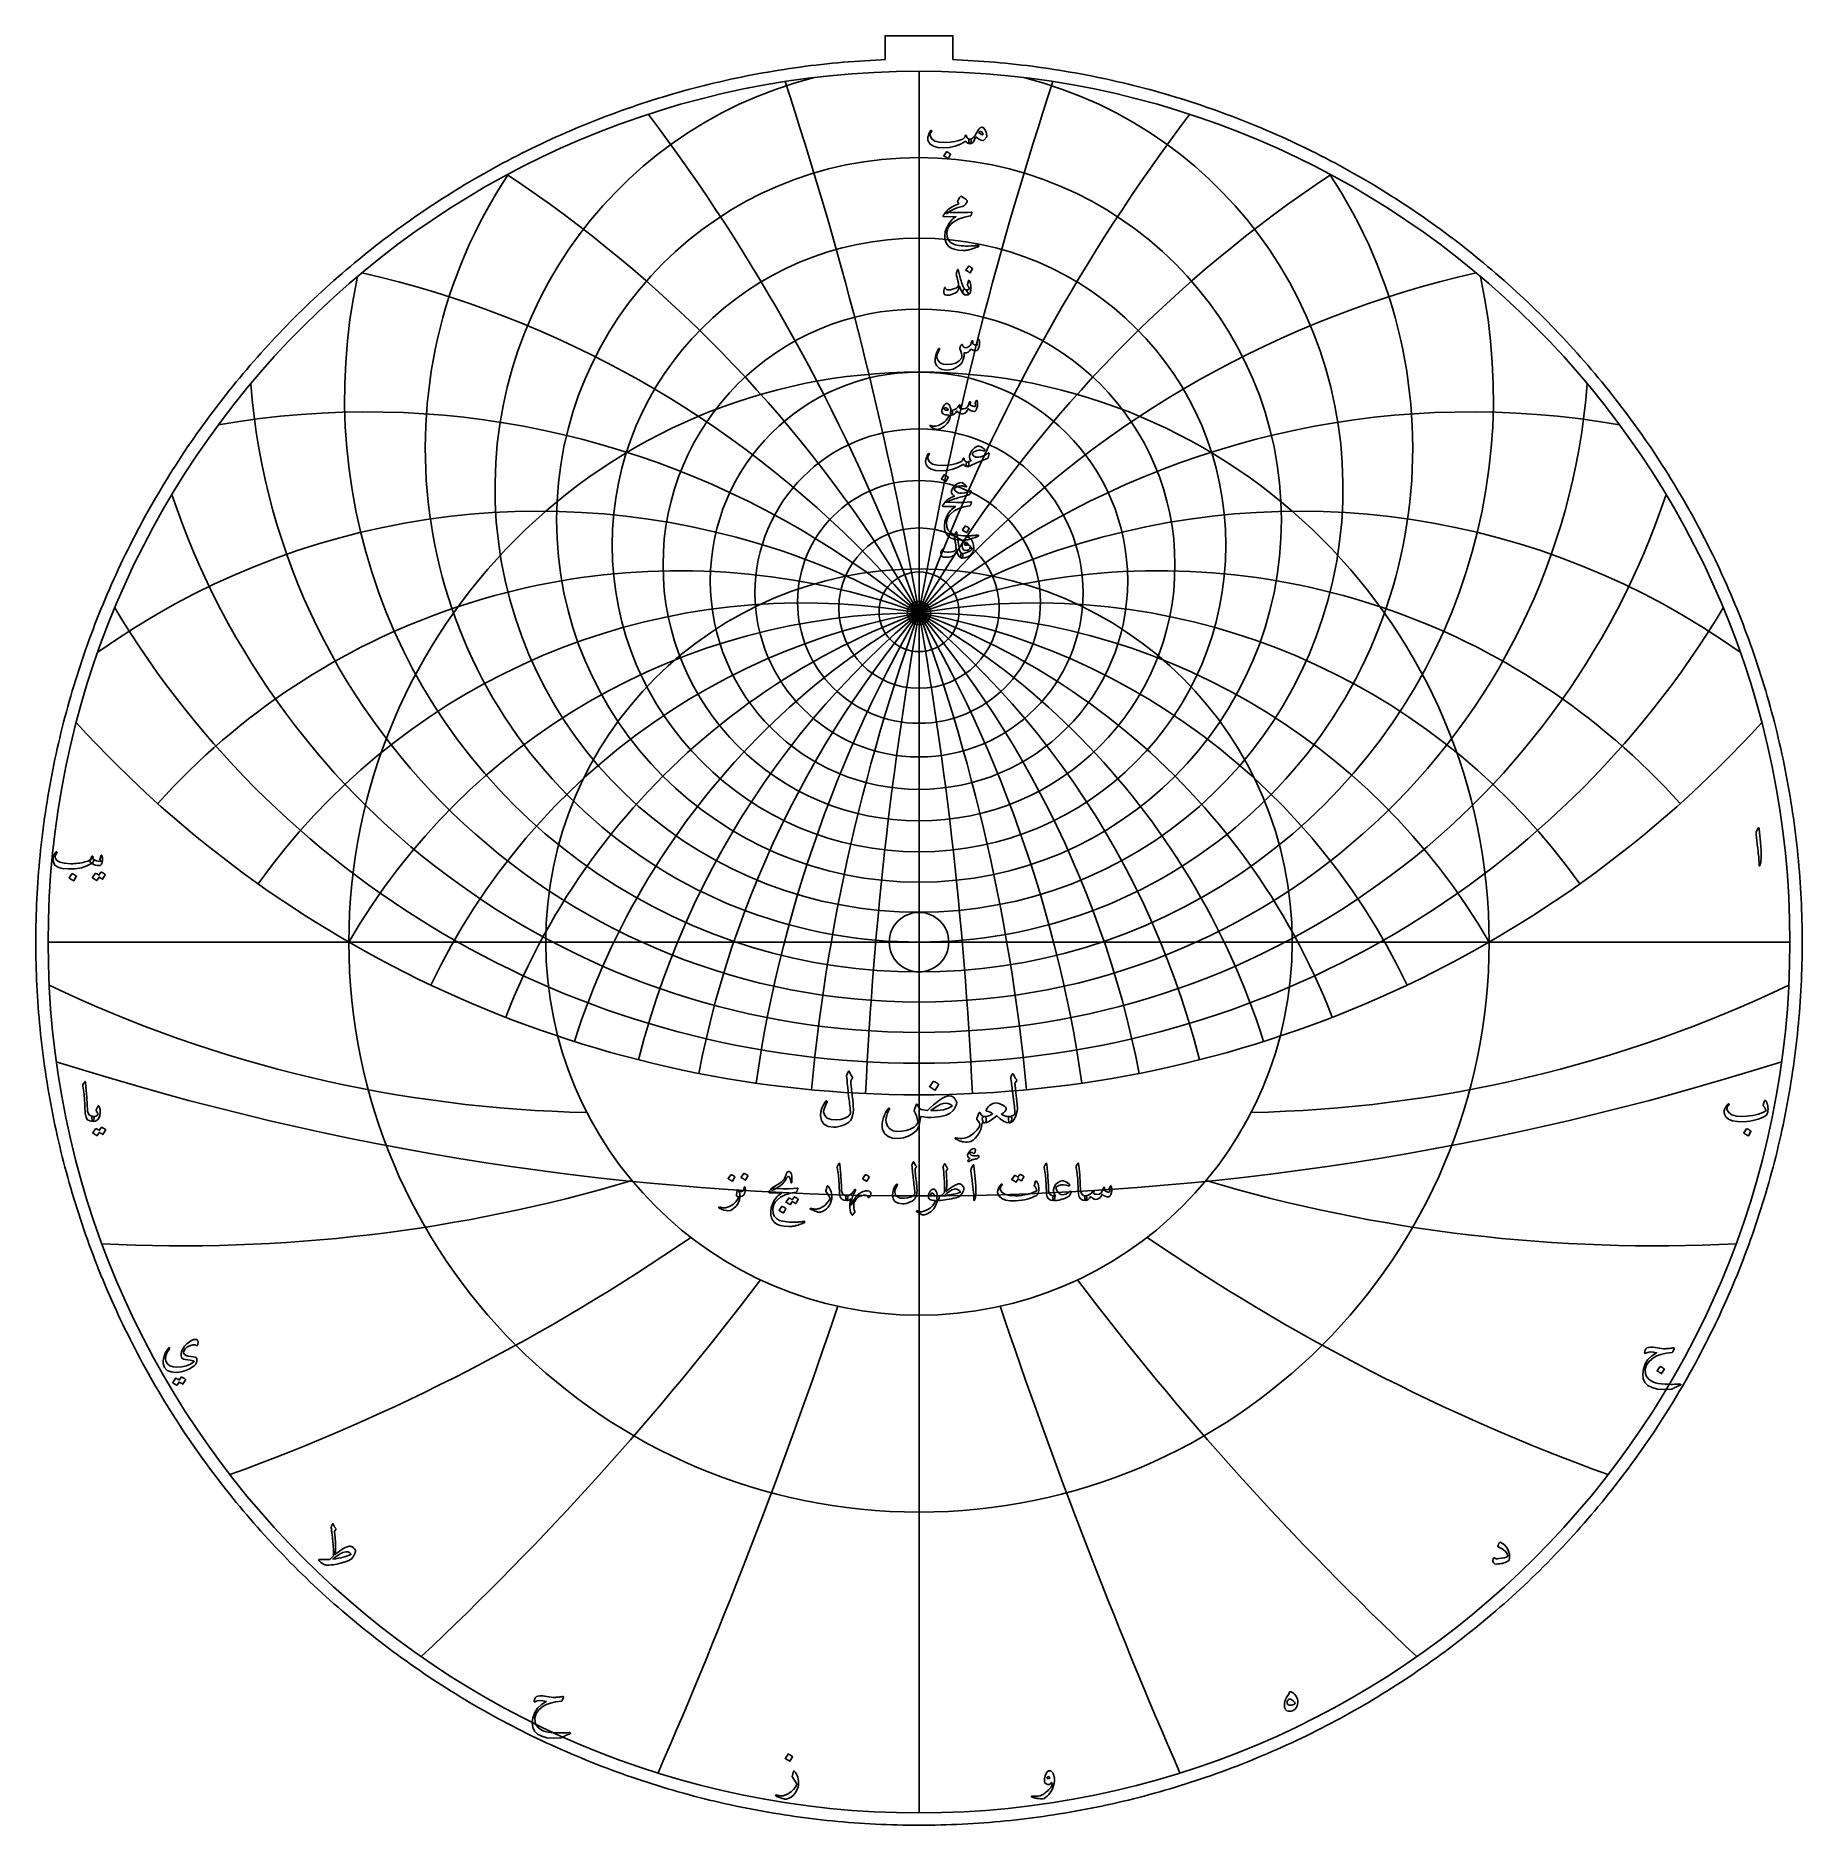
# Model space of a CAD drawing. Header units: millimetres. Extents: x -59 to 59, y -59 to 61.
import ezdxf

# ---------------------------------------------------------------- set-up
doc = ezdxf.new("R2010")
doc.units = ezdxf.units.MM
for name, color, linetype in [('CUT_INNER', 6, 'Continuous'), ('CUT_OUTER', 1, 'Continuous'), ('ENGRAVE', 7, 'Continuous'), ('ENGRAVE_FINE', 8, 'Continuous'), ('TEXT', 5, 'Continuous')]:
    doc.layers.add(name, color=color, linetype=linetype)

msp = doc.modelspace()

# ---------------------------------------------------------------- linework, layer by layer
at = {"layer": 'CUT_INNER'}
msp.add_circle((0, 0), 2, dxfattribs=at)
at = {"layer": 'CUT_OUTER'}
msp.add_lwpolyline([(59.3239, -0.364), (59.3205, -0.728), (59.3149, -1.092), (59.3071, -1.4559), (59.2971, -1.8198), (59.2848, -2.1836), (59.2703, -2.5473), (59.2535, -2.9109), (59.2346, -3.2745), (59.2134, -3.6379), (59.1899, -4.0011), (59.1643, -4.3642), (59.1364, -4.7272), (59.1062, -5.0899), (59.0739, -5.4525), (59.0393, -5.8149), (59.0025, -6.177), (58.9635, -6.5389), (58.9223, -6.9006), (58.8788, -7.262), (58.8332, -7.6232), (58.7853, -7.984), (58.7352, -8.3446), (58.6829, -8.7048), (58.6284, -9.0647), (58.5717, -9.4243), (58.5127, -9.7835), (58.4516, -10.1423), (58.3883, -10.5008), (58.3227, -10.8588), (58.255, -11.2165), (58.1851, -11.5737), (58.113, -11.9305), (58.0387, -12.2869), (57.9622, -12.6428), (57.8835, -12.9982), (57.8027, -13.3531), (57.7197, -13.7075), (57.6345, -14.0614), (57.5471, -14.4148), (57.4576, -14.7676), (57.3659, -15.1199), (57.272, -15.4716), (57.176, -15.8227), (57.0779, -16.1733), (56.9775, -16.5232), (56.8751, -16.8725), (56.7705, -17.2211), (56.6637, -17.5692), (56.5549, -17.9165), (56.4439, -18.2632), (56.3308, -18.6092), (56.2155, -18.9545), (56.0982, -19.299), (55.9787, -19.6429), (55.8571, -19.986), (55.7334, -20.3283), (55.6076, -20.6699), (55.4798, -21.0108), (55.3498, -21.3508), (55.2177, -21.69), (55.0836, -22.0284), (54.9474, -22.366), (54.8092, -22.7027), (54.6688, -23.0386), (54.5264, -23.3736), (54.382, -23.7077), (54.2355, -24.0409), (54.087, -24.3733), (53.9364, -24.7047), (53.7838, -25.0352), (53.6292, -25.3647), (53.4725, -25.6933), (53.3139, -26.0209), (53.1532, -26.3475), (52.9905, -26.6732), (52.8259, -26.9978), (52.6592, -27.3215), (52.4906, -27.6441), (52.32, -27.9656), (52.1474, -28.2861), (51.9729, -28.6056), (51.7964, -28.9239), (51.6179, -29.2412), (51.4375, -29.5574), (51.2552, -29.8724), (51.0709, -30.1863), (50.8847, -30.4991), (50.6967, -30.8108), (50.5066, -31.1213), (50.3147, -31.4306), (50.1209, -31.7387), (49.9252, -32.0457), (49.7277, -32.3514), (49.5282, -32.6559), (49.3269, -32.9592), (49.1238, -33.2612), (48.9188, -33.562), (48.7119, -33.8616), (48.5032, -34.1598), (48.2927, -34.4568), (48.0804, -34.7525), (47.8662, -35.0468), (47.6503, -35.3399), (47.4325, -35.6316), (47.213, -35.9219), (46.9917, -36.211), (46.7687, -36.4986), (46.5438, -36.7849), (46.3172, -37.0698), (46.0889, -37.3533), (45.8588, -37.6354), (45.6271, -37.9161), (45.3935, -38.1953), (45.1583, -38.4731), (44.9214, -38.7495), (44.6828, -39.0244), (44.4425, -39.2978), (44.2006, -39.5698), (43.9569, -39.8402), (43.7116, -40.1092), (43.4647, -40.3767), (43.2161, -40.6426), (42.966, -40.907), (42.7141, -41.1699), (42.4607, -41.4312), (42.2057, -41.6909), (41.9491, -41.9491), (41.6909, -42.2057), (41.4312, -42.4607), (41.1699, -42.7141), (40.907, -42.966), (40.6426, -43.2161), (40.3767, -43.4647), (40.1092, -43.7116), (39.8402, -43.9569), (39.5698, -44.2006), (39.2978, -44.4425), (39.0244, -44.6828), (38.7495, -44.9214), (38.4731, -45.1583), (38.1953, -45.3935), (37.9161, -45.6271), (37.6354, -45.8588), (37.3533, -46.0889), (37.0698, -46.3172), (36.7849, -46.5438), (36.4986, -46.7687), (36.211, -46.9917), (35.9219, -47.213), (35.6316, -47.4325), (35.3399, -47.6503), (35.0468, -47.8662), (34.7525, -48.0804), (34.4568, -48.2927), (34.1598, -48.5032), (33.8616, -48.7119), (33.562, -48.9188), (33.2612, -49.1238), (32.9592, -49.3269), (32.6559, -49.5282), (32.3514, -49.7277), (32.0457, -49.9252), (31.7387, -50.1209), (31.4306, -50.3147), (31.1213, -50.5066), (30.8108, -50.6967), (30.4991, -50.8847), (30.1863, -51.0709), (29.8724, -51.2552), (29.5574, -51.4375), (29.2412, -51.6179), (28.9239, -51.7964), (28.6056, -51.9729), (28.2861, -52.1474), (27.9656, -52.32), (27.6441, -52.4906), (27.3215, -52.6592), (26.9978, -52.8259), (26.6732, -52.9905), (26.3475, -53.1532), (26.0209, -53.3139), (25.6933, -53.4725), (25.3647, -53.6292), (25.0352, -53.7838), (24.7047, -53.9364), (24.3733, -54.087), (24.0409, -54.2355), (23.7077, -54.382), (23.3736, -54.5264), (23.0386, -54.6688), (22.7027, -54.8092), (22.366, -54.9474), (22.0284, -55.0836), (21.69, -55.2177), (21.3508, -55.3498), (21.0108, -55.4798), (20.6699, -55.6076), (20.3283, -55.7334), (19.986, -55.8571), (19.6429, -55.9787), (19.299, -56.0982), (18.9545, -56.2155), (18.6092, -56.3308), (18.2632, -56.4439), (17.9165, -56.5549), (17.5692, -56.6637), (17.2211, -56.7705), (16.8725, -56.8751), (16.5232, -56.9775), (16.1733, -57.0779), (15.8227, -57.176), (15.4716, -57.272), (15.1199, -57.3659), (14.7676, -57.4576), (14.4148, -57.5471), (14.0614, -57.6345), (13.7075, -57.7197), (13.3531, -57.8027), (12.9982, -57.8835), (12.6428, -57.9622), (12.2869, -58.0387), (11.9305, -58.113), (11.5737, -58.1851), (11.2165, -58.255), (10.8588, -58.3227), (10.5008, -58.3883), (10.1423, -58.4516), (9.7835, -58.5127), (9.4243, -58.5717), (9.0647, -58.6284), (8.7048, -58.6829), (8.3446, -58.7352), (7.984, -58.7853), (7.6232, -58.8332), (7.262, -58.8788), (6.9006, -58.9223), (6.5389, -58.9635), (6.177, -59.0025), (5.8149, -59.0393), (5.4525, -59.0739), (5.0899, -59.1062), (4.7272, -59.1364), (4.3642, -59.1643), (4.0011, -59.1899), (3.6379, -59.2134), (3.2745, -59.2346), (2.9109, -59.2535), (2.5473, -59.2703), (2.1836, -59.2848), (1.8198, -59.2971), (1.4559, -59.3071), (1.092, -59.3149), (0.728, -59.3205), (0.364, -59.3239), (0, -59.325), (-0.364, -59.3239), (-0.728, -59.3205), (-1.092, -59.3149), (-1.4559, -59.3071), (-1.8198, -59.2971), (-2.1836, -59.2848), (-2.5473, -59.2703), (-2.9109, -59.2535), (-3.2745, -59.2346), (-3.6379, -59.2134), (-4.0011, -59.1899), (-4.3642, -59.1643), (-4.7272, -59.1364), (-5.0899, -59.1062), (-5.4525, -59.0739), (-5.8149, -59.0393), (-6.177, -59.0025), (-6.5389, -58.9635), (-6.9006, -58.9223), (-7.262, -58.8788), (-7.6232, -58.8332), (-7.984, -58.7853), (-8.3446, -58.7352), (-8.7048, -58.6829), (-9.0647, -58.6284), (-9.4243, -58.5717), (-9.7835, -58.5127), (-10.1423, -58.4516), (-10.5008, -58.3883), (-10.8588, -58.3227), (-11.2165, -58.255), (-11.5737, -58.1851), (-11.9305, -58.113), (-12.2869, -58.0387), (-12.6428, -57.9622), (-12.9982, -57.8835), (-13.3531, -57.8027), (-13.7075, -57.7197), (-14.0614, -57.6345), (-14.4148, -57.5471), (-14.7676, -57.4576), (-15.1199, -57.3659), (-15.4716, -57.272), (-15.8227, -57.176), (-16.1733, -57.0779), (-16.5232, -56.9775), (-16.8725, -56.8751), (-17.2211, -56.7705), (-17.5692, -56.6637), (-17.9165, -56.5549), (-18.2632, -56.4439), (-18.6092, -56.3308), (-18.9545, -56.2155), (-19.299, -56.0982), (-19.6429, -55.9787), (-19.986, -55.8571), (-20.3283, -55.7334), (-20.6699, -55.6076), (-21.0108, -55.4798), (-21.3508, -55.3498), (-21.69, -55.2177), (-22.0284, -55.0836), (-22.366, -54.9474), (-22.7027, -54.8092), (-23.0386, -54.6688), (-23.3736, -54.5264), (-23.7077, -54.382), (-24.0409, -54.2355), (-24.3733, -54.087), (-24.7047, -53.9364), (-25.0352, -53.7838), (-25.3647, -53.6292), (-25.6933, -53.4725), (-26.0209, -53.3139), (-26.3475, -53.1532), (-26.6732, -52.9905), (-26.9978, -52.8259), (-27.3215, -52.6592), (-27.6441, -52.4906), (-27.9656, -52.32), (-28.2861, -52.1474), (-28.6056, -51.9729), (-28.9239, -51.7964), (-29.2412, -51.6179), (-29.5574, -51.4375), (-29.8724, -51.2552), (-30.1863, -51.0709), (-30.4991, -50.8847), (-30.8108, -50.6967), (-31.1213, -50.5066), (-31.4306, -50.3147), (-31.7387, -50.1209), (-32.0457, -49.9252), (-32.3514, -49.7277), (-32.6559, -49.5282), (-32.9592, -49.3269), (-33.2612, -49.1238), (-33.562, -48.9188), (-33.8616, -48.7119), (-34.1598, -48.5032), (-34.4568, -48.2927), (-34.7525, -48.0804), (-35.0468, -47.8662), (-35.3399, -47.6503), (-35.6316, -47.4325), (-35.9219, -47.213), (-36.211, -46.9917), (-36.4986, -46.7687), (-36.7849, -46.5438), (-37.0698, -46.3172), (-37.3533, -46.0889), (-37.6354, -45.8588), (-37.9161, -45.6271), (-38.1953, -45.3935), (-38.4731, -45.1583), (-38.7495, -44.9214), (-39.0244, -44.6828), (-39.2978, -44.4425), (-39.5698, -44.2006), (-39.8402, -43.9569), (-40.1092, -43.7116), (-40.3767, -43.4647), (-40.6426, -43.2161), (-40.907, -42.966), (-41.1699, -42.7141), (-41.4312, -42.4607), (-41.6909, -42.2057), (-41.9491, -41.9491), (-42.2057, -41.6909), (-42.4607, -41.4312), (-42.7141, -41.1699), (-42.966, -40.907), (-43.2161, -40.6426), (-43.4647, -40.3767), (-43.7116, -40.1092), (-43.9569, -39.8402), (-44.2006, -39.5698), (-44.4425, -39.2978), (-44.6828, -39.0244), (-44.9214, -38.7495), (-45.1583, -38.4731), (-45.3935, -38.1953), (-45.6271, -37.9161), (-45.8588, -37.6354), (-46.0889, -37.3533), (-46.3172, -37.0698), (-46.5438, -36.7849), (-46.7687, -36.4986), (-46.9917, -36.211), (-47.213, -35.9219), (-47.4325, -35.6316), (-47.6503, -35.3399), (-47.8662, -35.0468), (-48.0804, -34.7525), (-48.2927, -34.4568), (-48.5032, -34.1598), (-48.7119, -33.8616), (-48.9188, -33.562), (-49.1238, -33.2612), (-49.3269, -32.9592), (-49.5282, -32.6559), (-49.7277, -32.3514), (-49.9252, -32.0457), (-50.1209, -31.7387), (-50.3147, -31.4306), (-50.5066, -31.1213), (-50.6967, -30.8108), (-50.8847, -30.4991), (-51.0709, -30.1863), (-51.2552, -29.8724), (-51.4375, -29.5574), (-51.6179, -29.2412), (-51.7964, -28.9239), (-51.9729, -28.6056), (-52.1474, -28.2861), (-52.32, -27.9656), (-52.4906, -27.6441), (-52.6592, -27.3215), (-52.8259, -26.9978), (-52.9905, -26.6732), (-53.1532, -26.3475), (-53.3139, -26.0209), (-53.4725, -25.6933), (-53.6292, -25.3647), (-53.7838, -25.0352), (-53.9364, -24.7047), (-54.087, -24.3733), (-54.2355, -24.0409), (-54.382, -23.7077), (-54.5264, -23.3736), (-54.6688, -23.0386), (-54.8092, -22.7027), (-54.9474, -22.366), (-55.0836, -22.0284), (-55.2177, -21.69), (-55.3498, -21.3508), (-55.4798, -21.0108), (-55.6076, -20.6699), (-55.7334, -20.3283), (-55.8571, -19.986), (-55.9787, -19.6429), (-56.0982, -19.299), (-56.2155, -18.9545), (-56.3308, -18.6092), (-56.4439, -18.2632), (-56.5549, -17.9165), (-56.6637, -17.5692), (-56.7705, -17.2211), (-56.8751, -16.8725), (-56.9775, -16.5232), (-57.0779, -16.1733), (-57.176, -15.8227), (-57.272, -15.4716), (-57.3659, -15.1199), (-57.4576, -14.7676), (-57.5471, -14.4148), (-57.6345, -14.0614), (-57.7197, -13.7075), (-57.8027, -13.3531), (-57.8835, -12.9982), (-57.9622, -12.6428), (-58.0387, -12.2869), (-58.113, -11.9305), (-58.1851, -11.5737), (-58.255, -11.2165), (-58.3227, -10.8588), (-58.3883, -10.5008), (-58.4516, -10.1423), (-58.5127, -9.7835), (-58.5717, -9.4243), (-58.6284, -9.0647), (-58.6829, -8.7048), (-58.7352, -8.3446), (-58.7853, -7.984), (-58.8332, -7.6232), (-58.8788, -7.262), (-58.9223, -6.9006), (-58.9635, -6.5389), (-59.0025, -6.177), (-59.0393, -5.8149), (-59.0739, -5.4525), (-59.1062, -5.0899), (-59.1364, -4.7272), (-59.1643, -4.3642), (-59.1899, -4.0011), (-59.2134, -3.6379), (-59.2346, -3.2745), (-59.2535, -2.9109), (-59.2703, -2.5473), (-59.2848, -2.1836), (-59.2971, -1.8198), (-59.3071, -1.4559), (-59.3149, -1.092), (-59.3205, -0.728), (-59.3239, -0.364), (-59.325, 0), (-59.3239, 0.364), (-59.3205, 0.728), (-59.3149, 1.092), (-59.3071, 1.4559), (-59.2971, 1.8198), (-59.2848, 2.1836), (-59.2703, 2.5473), (-59.2535, 2.9109), (-59.2346, 3.2745), (-59.2134, 3.6379), (-59.1899, 4.0011), (-59.1643, 4.3642), (-59.1364, 4.7272), (-59.1062, 5.0899), (-59.0739, 5.4525), (-59.0393, 5.8149), (-59.0025, 6.177), (-58.9635, 6.5389), (-58.9223, 6.9006), (-58.8788, 7.262), (-58.8332, 7.6232), (-58.7853, 7.984), (-58.7352, 8.3446), (-58.6829, 8.7048), (-58.6284, 9.0647), (-58.5717, 9.4243), (-58.5127, 9.7835), (-58.4516, 10.1423), (-58.3883, 10.5008), (-58.3227, 10.8588), (-58.255, 11.2165), (-58.1851, 11.5737), (-58.113, 11.9305), (-58.0387, 12.2869), (-57.9622, 12.6428), (-57.8835, 12.9982), (-57.8027, 13.3531), (-57.7197, 13.7075), (-57.6345, 14.0614), (-57.5471, 14.4148), (-57.4576, 14.7676), (-57.3659, 15.1199), (-57.272, 15.4716), (-57.176, 15.8227), (-57.0779, 16.1733), (-56.9775, 16.5232), (-56.8751, 16.8725), (-56.7705, 17.2211), (-56.6637, 17.5692), (-56.5549, 17.9165), (-56.4439, 18.2632), (-56.3308, 18.6092), (-56.2155, 18.9545), (-56.0982, 19.299), (-55.9787, 19.6429), (-55.8571, 19.986), (-55.7334, 20.3283), (-55.6076, 20.6699), (-55.4798, 21.0108), (-55.3498, 21.3508), (-55.2177, 21.69), (-55.0836, 22.0284), (-54.9474, 22.366), (-54.8092, 22.7027), (-54.6688, 23.0386), (-54.5264, 23.3736), (-54.382, 23.7077), (-54.2355, 24.0409), (-54.087, 24.3733), (-53.9364, 24.7047), (-53.7838, 25.0352), (-53.6292, 25.3647), (-53.4725, 25.6933), (-53.3139, 26.0209), (-53.1532, 26.3475), (-52.9905, 26.6732), (-52.8259, 26.9978), (-52.6592, 27.3215), (-52.4906, 27.6441), (-52.32, 27.9656), (-52.1474, 28.2861), (-51.9729, 28.6056), (-51.7964, 28.9239), (-51.6179, 29.2412), (-51.4375, 29.5574), (-51.2552, 29.8724), (-51.0709, 30.1863), (-50.8847, 30.4991), (-50.6967, 30.8108), (-50.5066, 31.1213), (-50.3147, 31.4306), (-50.1209, 31.7387), (-49.9252, 32.0457), (-49.7277, 32.3514), (-49.5282, 32.6559), (-49.3269, 32.9592), (-49.1238, 33.2612), (-48.9188, 33.562), (-48.7119, 33.8616), (-48.5032, 34.1598), (-48.2927, 34.4568), (-48.0804, 34.7525), (-47.8662, 35.0468), (-47.6503, 35.3399), (-47.4325, 35.6316), (-47.213, 35.9219), (-46.9917, 36.211), (-46.7687, 36.4986), (-46.5438, 36.7849), (-46.3172, 37.0698), (-46.0889, 37.3533), (-45.8588, 37.6354), (-45.6271, 37.9161), (-45.3935, 38.1953), (-45.1583, 38.4731), (-44.9214, 38.7495), (-44.6828, 39.0244), (-44.4425, 39.2978), (-44.2006, 39.5698), (-43.9569, 39.8402), (-43.7116, 40.1092), (-43.4647, 40.3767), (-43.2161, 40.6426), (-42.966, 40.907), (-42.7141, 41.1699), (-42.4607, 41.4312), (-42.2057, 41.6909), (-41.9491, 41.9491), (-41.6909, 42.2057), (-41.4312, 42.4607), (-41.1699, 42.7141), (-40.907, 42.966), (-40.6426, 43.2161), (-40.3767, 43.4647), (-40.1092, 43.7116), (-39.8402, 43.9569), (-39.5698, 44.2006), (-39.2978, 44.4425), (-39.0244, 44.6828), (-38.7495, 44.9214), (-38.4731, 45.1583), (-38.1953, 45.3935), (-37.9161, 45.6271), (-37.6354, 45.8588), (-37.3533, 46.0889), (-37.0698, 46.3172), (-36.7849, 46.5438), (-36.4986, 46.7687), (-36.211, 46.9917), (-35.9219, 47.213), (-35.6316, 47.4325), (-35.3399, 47.6503), (-35.0468, 47.8662), (-34.7525, 48.0804), (-34.4568, 48.2927), (-34.1598, 48.5032), (-33.8616, 48.7119), (-33.562, 48.9188), (-33.2612, 49.1238), (-32.9592, 49.3269), (-32.6559, 49.5282), (-32.3514, 49.7277), (-32.0457, 49.9252), (-31.7387, 50.1209), (-31.4306, 50.3147), (-31.1213, 50.5066), (-30.8108, 50.6967), (-30.4991, 50.8847), (-30.1863, 51.0709), (-29.8724, 51.2552), (-29.5574, 51.4375), (-29.2412, 51.6179), (-28.9239, 51.7964), (-28.6056, 51.9729), (-28.2861, 52.1474), (-27.9656, 52.32), (-27.6441, 52.4906), (-27.3215, 52.6592), (-26.9978, 52.8259), (-26.6732, 52.9905), (-26.3475, 53.1532), (-26.0209, 53.3139), (-25.6933, 53.4725), (-25.3647, 53.6292), (-25.0352, 53.7838), (-24.7047, 53.9364), (-24.3733, 54.087), (-24.0409, 54.2355), (-23.7077, 54.382), (-23.3736, 54.5264), (-23.0386, 54.6688), (-22.7027, 54.8092), (-22.366, 54.9474), (-22.0284, 55.0836), (-21.69, 55.2177), (-21.3508, 55.3498), (-21.0108, 55.4798), (-20.6699, 55.6076), (-20.3283, 55.7334), (-19.986, 55.8571), (-19.6429, 55.9787), (-19.299, 56.0982), (-18.9545, 56.2155), (-18.6092, 56.3308), (-18.2632, 56.4439), (-17.9165, 56.5549), (-17.5692, 56.6637), (-17.2211, 56.7705), (-16.8725, 56.8751), (-16.5232, 56.9775), (-16.1733, 57.0779), (-15.8227, 57.176), (-15.4716, 57.272), (-15.1199, 57.3659), (-14.7676, 57.4576), (-14.4148, 57.5471), (-14.0614, 57.6345), (-13.7075, 57.7197), (-13.3531, 57.8027), (-12.9982, 57.8835), (-12.6428, 57.9622), (-12.2869, 58.0387), (-11.9305, 58.113), (-11.5737, 58.1851), (-11.2165, 58.255), (-10.8588, 58.3227), (-10.5008, 58.3883), (-10.1423, 58.4516), (-9.7835, 58.5127), (-9.4243, 58.5717), (-9.0647, 58.6284), (-8.7048, 58.6829), (-8.3446, 58.7352), (-7.984, 58.7853), (-7.6232, 58.8332), (-7.262, 58.8788), (-6.9006, 58.9223), (-6.5389, 58.9635), (-6.177, 59.0025), (-5.8149, 59.0393), (-5.4525, 59.0739), (-5.0899, 59.1062), (-4.7272, 59.1364), (-4.3642, 59.1643), (-4.0011, 59.1899), (-3.6379, 59.2134), (-3.2745, 59.2346), (-2.9109, 59.2535), (-2.5473, 59.2703), (-2.275, 59.2812), (-2.275, 60.885), (2.275, 60.885), (2.275, 59.2812), (2.5473, 59.2703), (2.9109, 59.2535), (3.2745, 59.2346), (3.6379, 59.2134), (4.0011, 59.1899), (4.3642, 59.1643), (4.7272, 59.1364), (5.0899, 59.1062), (5.4525, 59.0739), (5.8149, 59.0393), (6.177, 59.0025), (6.5389, 58.9635), (6.9006, 58.9223), (7.262, 58.8788), (7.6232, 58.8332), (7.984, 58.7853), (8.3446, 58.7352), (8.7048, 58.6829), (9.0647, 58.6284), (9.4243, 58.5717), (9.7835, 58.5127), (10.1423, 58.4516), (10.5008, 58.3883), (10.8588, 58.3227), (11.2165, 58.255), (11.5737, 58.1851), (11.9305, 58.113), (12.2869, 58.0387), (12.6428, 57.9622), (12.9982, 57.8835), (13.3531, 57.8027), (13.7075, 57.7197), (14.0614, 57.6345), (14.4148, 57.5471), (14.7676, 57.4576), (15.1199, 57.3659), (15.4716, 57.272), (15.8227, 57.176), (16.1733, 57.0779), (16.5232, 56.9775), (16.8725, 56.8751), (17.2211, 56.7705), (17.5692, 56.6637), (17.9165, 56.5549), (18.2632, 56.4439), (18.6092, 56.3308), (18.9545, 56.2155), (19.299, 56.0982), (19.6429, 55.9787), (19.986, 55.8571), (20.3283, 55.7334), (20.6699, 55.6076), (21.0108, 55.4798), (21.3508, 55.3498), (21.69, 55.2177), (22.0284, 55.0836), (22.366, 54.9474), (22.7027, 54.8092), (23.0386, 54.6688), (23.3736, 54.5264), (23.7077, 54.382), (24.0409, 54.2355), (24.3733, 54.087), (24.7047, 53.9364), (25.0352, 53.7838), (25.3647, 53.6292), (25.6933, 53.4725), (26.0209, 53.3139), (26.3475, 53.1532), (26.6732, 52.9905), (26.9978, 52.8259), (27.3215, 52.6592), (27.6441, 52.4906), (27.9656, 52.32), (28.2861, 52.1474), (28.6056, 51.9729), (28.9239, 51.7964), (29.2412, 51.6179), (29.5574, 51.4375), (29.8724, 51.2552), (30.1863, 51.0709), (30.4991, 50.8847), (30.8108, 50.6967), (31.1213, 50.5066), (31.4306, 50.3147), (31.7387, 50.1209), (32.0457, 49.9252), (32.3514, 49.7277), (32.6559, 49.5282), (32.9592, 49.3269), (33.2612, 49.1238), (33.562, 48.9188), (33.8616, 48.7119), (34.1598, 48.5032), (34.4568, 48.2927), (34.7525, 48.0804), (35.0468, 47.8662), (35.3399, 47.6503), (35.6316, 47.4325), (35.9219, 47.213), (36.211, 46.9917), (36.4986, 46.7687), (36.7849, 46.5438), (37.0698, 46.3172), (37.3533, 46.0889), (37.6354, 45.8588), (37.9161, 45.6271), (38.1953, 45.3935), (38.4731, 45.1583), (38.7495, 44.9214), (39.0244, 44.6828), (39.2978, 44.4425), (39.5698, 44.2006), (39.8402, 43.9569), (40.1092, 43.7116), (40.3767, 43.4647), (40.6426, 43.2161), (40.907, 42.966), (41.1699, 42.7141), (41.4312, 42.4607), (41.6909, 42.2057), (41.9491, 41.9491), (42.2057, 41.6909), (42.4607, 41.4312), (42.7141, 41.1699), (42.966, 40.907), (43.2161, 40.6426), (43.4647, 40.3767), (43.7116, 40.1092), (43.9569, 39.8402), (44.2006, 39.5698), (44.4425, 39.2978), (44.6828, 39.0244), (44.9214, 38.7495), (45.1583, 38.4731), (45.3935, 38.1953), (45.6271, 37.9161), (45.8588, 37.6354), (46.0889, 37.3533), (46.3172, 37.0698), (46.5438, 36.7849), (46.7687, 36.4986), (46.9917, 36.211), (47.213, 35.9219), (47.4325, 35.6316), (47.6503, 35.3399), (47.8662, 35.0468), (48.0804, 34.7525), (48.2927, 34.4568), (48.5032, 34.1598), (48.7119, 33.8616), (48.9188, 33.562), (49.1238, 33.2612), (49.3269, 32.9592), (49.5282, 32.6559), (49.7277, 32.3514), (49.9252, 32.0457), (50.1209, 31.7387), (50.3147, 31.4306), (50.5066, 31.1213), (50.6967, 30.8108), (50.8847, 30.4991), (51.0709, 30.1863), (51.2552, 29.8724), (51.4375, 29.5574), (51.6179, 29.2412), (51.7964, 28.9239), (51.9729, 28.6056), (52.1474, 28.2861), (52.32, 27.9656), (52.4906, 27.6441), (52.6592, 27.3215), (52.8259, 26.9978), (52.9905, 26.6732), (53.1532, 26.3475), (53.3139, 26.0209), (53.4725, 25.6933), (53.6292, 25.3647), (53.7838, 25.0352), (53.9364, 24.7047), (54.087, 24.3733), (54.2355, 24.0409), (54.382, 23.7077), (54.5264, 23.3736), (54.6688, 23.0386), (54.8092, 22.7027), (54.9474, 22.366), (55.0836, 22.0284), (55.2177, 21.69), (55.3498, 21.3508), (55.4798, 21.0108), (55.6076, 20.6699), (55.7334, 20.3283), (55.8571, 19.986), (55.9787, 19.6429), (56.0982, 19.299), (56.2155, 18.9545), (56.3308, 18.6092), (56.4439, 18.2632), (56.5549, 17.9165), (56.6637, 17.5692), (56.7705, 17.2211), (56.8751, 16.8725), (56.9775, 16.5232), (57.0779, 16.1733), (57.176, 15.8227), (57.272, 15.4716), (57.3659, 15.1199), (57.4576, 14.7676), (57.5471, 14.4148), (57.6345, 14.0614), (57.7197, 13.7075), (57.8027, 13.3531), (57.8835, 12.9982), (57.9622, 12.6428), (58.0387, 12.2869), (58.113, 11.9305), (58.1851, 11.5737), (58.255, 11.2165), (58.3227, 10.8588), (58.3883, 10.5008), (58.4516, 10.1423), (58.5127, 9.7835), (58.5717, 9.4243), (58.6284, 9.0647), (58.6829, 8.7048), (58.7352, 8.3446), (58.7853, 7.984), (58.8332, 7.6232), (58.8788, 7.262), (58.9223, 6.9006), (58.9635, 6.5389), (59.0025, 6.177), (59.0393, 5.8149), (59.0739, 5.4525), (59.1062, 5.0899), (59.1364, 4.7272), (59.1643, 4.3642), (59.1899, 4.0011), (59.2134, 3.6379), (59.2346, 3.2745), (59.2535, 2.9109), (59.2703, 2.5473), (59.2848, 2.1836), (59.2971, 1.8198), (59.3071, 1.4559), (59.3149, 1.092), (59.3205, 0.728), (59.3239, 0.364), (59.325, 0)], close=True, dxfattribs=at)
at = {"layer": 'ENGRAVE'}
for points in [[(0, -58.5), (0, 58.5)], [(-58.5, 0), (58.5, 0)], [(0, -58.5), (0, -25.0665)]]:
    msp.add_lwpolyline(points, dxfattribs=at)
for centre, radius in [((0, 0), 58.5), ((0, 28.3656), 24.3408), ((0, 26.6768), 20.6117), ((0, 25.3344), 17.1948), ((0, 0), 38.2935), ((0, 24.2771), 14.0164), ((0, 23.461), 11.0186), ((0, 22.8545), 8.155), ((0, 22.4356), 5.3862), ((0, 0), 25.0665), ((0, 22.1898), 2.6783), ((0, 22.1088), 0.78)]:
    msp.add_circle(centre, radius, dxfattribs=at)
for centre, radius, start, end in [((0, 30.4868), 28.48, 104.436571, 75.563429), ((0, 33.1631), 33.1631, 146.229962, 33.770038), ((0, 36.5742), 38.581, 167.806282, 12.193718), ((0, 40.9919), 45.0167, 184.422486, 355.577514), ((0, 46.8464), 52.9115, 198.487195, 341.512805), ((0, 54.8578), 62.9974, 210.960954, 329.039046), ((0, -22.1088), 44.2175, 30, 150), ((0, -22.1088), 44.2175, 30, 150), ((0, 66.3263), 76.587, 222.338487, 317.661513), ((-20.5316, 76.6248), 88.0869, 244.518396, 268.848651), ((20.5316, 76.6248), 88.0869, 271.151349, 295.481604), ((-49.4457, 85.6424), 106.0466, 267.063751, 286.527955), ((49.4457, 85.6424), 106.0466, 253.472045, 272.936249), ((-93.0394, 93.0394), 137.0367, 289.948434, 304.546587), ((93.0394, 93.0394), 137.0367, 235.453413, 250.051566), ((-170.6674, 98.5349), 200.7558, 313.121174, 322.853276), ((170.6674, 98.5349), 200.7558, 217.146724, 226.878826), ((-380.3663, 101.9188), 395.6417, 336.504731, 341.370781), ((380.3663, 101.9188), 395.6417, 198.629219, 203.495269)]:
    msp.add_arc(centre, radius, start, end, dxfattribs=at)
at = {"layer": 'ENGRAVE_FINE'}
for centre, radius, start, end in [((-250.7699, -22.1088), 254.6384, 2.685823, 18.290137), ((-250.7699, -22.1088), 254.6384, 2.685823, 18.290137), ((250.7699, -22.1088), 254.6384, 161.709863, 177.314177), ((250.7699, -22.1088), 254.6384, 161.709863, 177.314177), ((-121.4866, -22.1088), 129.2833, 5.410047, 36.950622), ((-121.4866, -22.1088), 129.2833, 5.410047, 36.950622), ((121.4866, -22.1088), 129.2833, 143.049378, 174.589953), ((121.4866, -22.1088), 129.2833, 143.049378, 174.589953), ((-76.587, -22.1088), 88.435, 8.213211, 56.402398), ((-76.587, -22.1088), 88.435, 8.213211, 56.402398), ((76.587, -22.1088), 88.435, 123.597602, 171.786789), ((76.587, -22.1088), 88.435, 123.597602, 171.786789), ((-52.6964, -22.1088), 68.7902, 11.140372, 77.171494), ((-52.6964, -22.1088), 68.7902, 11.140372, 77.171494), ((52.6964, -22.1088), 68.7902, 102.828506, 168.859628), ((52.6964, -22.1088), 68.7902, 102.828506, 168.859628), ((-37.1029, -22.1088), 57.7219, 14.244026, 99.935714), ((-37.1029, -22.1088), 57.7219, 14.244026, 99.935714), ((37.1029, -22.1088), 57.7219, 80.064286, 165.755974), ((37.1029, -22.1088), 57.7219, 80.064286, 165.755974), ((-25.529, -22.1088), 51.058, 17.587954, 125.482575), ((-25.529, -22.1088), 51.058, 17.587954, 125.482575), ((25.529, -22.1088), 51.058, 54.517425, 162.412046), ((25.529, -22.1088), 51.058, 54.517425, 162.412046), ((-16.0939, -22.1088), 47.0553, 21.252599, 138.119191), ((-16.0939, -22.1088), 47.0553, 21.252599, 138.119191), ((16.0939, -22.1088), 47.0553, 41.880809, 158.747401), ((16.0939, -22.1088), 47.0553, 41.880809, 158.747401), ((-7.7967, -22.1088), 44.8996, 25.342886, 144.580376), ((-7.7967, -22.1088), 44.8996, 25.342886, 144.580376), ((7.7967, -22.1088), 44.8996, 35.419624, 154.657114), ((7.7967, -22.1088), 44.8996, 35.419624, 154.657114), ((0, 173.6444), 190.6937, 252.309853, 287.690147)]:
    msp.add_arc(centre, radius, start, end, dxfattribs=at)
at = {"layer": 'TEXT'}
for points in [[(0.7888, 54.5147), (0.8011, 54.5281), (0.8139, 54.5337), (0.8271, 54.5316), (0.8407, 54.5216), (0.8511, 54.5087), (0.8545, 54.494), (0.8511, 54.4775), (0.8407, 54.4594), (0.7879, 54.3776), (0.7542, 54.3019), (0.7395, 54.2323), (0.7438, 54.1687), (0.8522, 53.9599), (1.063, 53.8141), (1.3763, 53.7315), (1.7921, 53.7121), (2.1007, 53.7348), (2.3967, 53.7821), (2.6802, 53.8541), (2.9511, 53.9508), (2.9989, 53.9791), (3.0385, 54.0226), (3.0698, 54.0812), (3.093, 54.1549), (3.1007, 54.1759), (3.1137, 54.1904), (3.1319, 54.1984), (3.1552, 54.1999), (3.1719, 54.1927), (3.1838, 54.1783), (3.1909, 54.1564), (3.1933, 54.1272), (3.2095, 54.055), (3.2547, 54.001), (3.3289, 53.9651), (3.432, 53.9473), (3.4692, 53.9391), (3.4943, 53.9179), (3.5072, 53.8838), (3.5081, 53.8366), (3.4956, 53.7488), (3.4787, 53.6861), (3.4575, 53.6485), (3.432, 53.636), (3.3561, 53.6459), (3.2841, 53.6757), (3.216, 53.7255), (3.1518, 53.7951), (3.1464, 53.7979), (3.1371, 53.796), (3.1239, 53.7893), (3.1068, 53.7778), (2.7842, 53.5962), (2.4322, 53.4664), (2.0507, 53.3886), (1.6399, 53.3626), (1.2602, 53.3886), (0.9652, 53.4664), (0.7551, 53.5962), (0.6297, 53.7778), (0.6011, 53.8792), (0.5916, 53.9828), (0.6011, 54.0885), (0.6297, 54.1964), (0.6682, 54.2968), (0.7075, 54.3832), (0.7477, 54.4559), (0.7888, 54.5147)], [(4.2346, 54.7361), (4.343, 54.6976), (4.4327, 54.5891), (4.5039, 54.4105), (4.5564, 54.1618), (4.5583, 54.1439), (4.5573, 54.1281), (4.5532, 54.1145), (4.546, 54.103), (4.3557, 53.8643), (4.3425, 53.8498), (4.3272, 53.8409), (4.3097, 53.8377), (4.29, 53.8401), (4.1607, 53.8842), (4.0392, 53.9404), (3.9254, 54.0087), (3.8195, 54.0892), (3.7341, 53.8909), (3.6404, 53.7493), (3.5386, 53.6643), (3.4285, 53.636), (3.4162, 53.6405), (3.4035, 53.6541), (3.3903, 53.6768), (3.3766, 53.7086), (3.3557, 53.7873), (3.3481, 53.8505), (3.3539, 53.898), (3.3732, 53.93), (3.3844, 53.9376), (3.3974, 53.943), (3.4121, 53.9462), (3.4285, 53.9473), (3.5072, 53.9607), (3.5842, 53.9975), (3.6595, 54.0576), (3.733, 54.1411), (3.7652, 54.1895), (3.8134, 54.2691), (3.8776, 54.3798), (3.9579, 54.5216), (4.0206, 54.6155), (4.0876, 54.6825), (4.159, 54.7227), (4.2346, 54.7361)], [(3.9855, 54.3971), (4.0504, 54.343), (4.1239, 54.2985), (4.2061, 54.2635), (4.2969, 54.2379), (4.2919, 54.3061), (4.2736, 54.3616), (4.2418, 54.4047), (4.1966, 54.4351), (4.1445, 54.4509), (4.0919, 54.4498), (4.039, 54.4319), (3.9855, 54.3971)], [(1.8371, 53.0789), (1.8414, 53.0833), (1.8475, 53.0859), (1.8553, 53.0867), (1.8648, 53.0859), (1.932, 53.0586), (1.9954, 53.0253), (2.0548, 52.986), (2.1104, 52.9406), (2.1158, 52.9336), (2.1182, 52.9267), (2.1175, 52.9198), (2.1139, 52.9129), (1.9513, 52.6499), (1.9452, 52.6437), (1.9374, 52.6422), (1.9279, 52.6454), (1.9167, 52.6534), (1.9069, 52.6603), (1.8916, 52.6707), (1.8706, 52.6845), (1.844, 52.7018), (1.8114, 52.7226), (1.7722, 52.7468), (1.7266, 52.7745), (1.6745, 52.8056), (1.6676, 52.8108), (1.6641, 52.816), (1.6641, 52.8212), (1.6676, 52.8264)], [(2.92, 49.4254), (2.6177, 49.3465), (2.3509, 49.2447), (2.1195, 49.1199), (1.9236, 48.9722), (1.8935, 48.9495), (1.8656, 48.9368), (1.8399, 48.9339), (1.8163, 48.9411), (1.7889, 48.9737), (1.793, 49.0198), (1.8287, 49.0793), (1.8959, 49.1521), (2.0548, 49.284), (2.2375, 49.4029), (2.444, 49.5089), (2.6743, 49.6019), (2.6086, 49.6988), (2.5963, 49.723), (2.5904, 49.7472), (2.5911, 49.7714), (2.5982, 49.7956), (2.6447, 49.888), (2.6873, 49.9643), (2.726, 50.0246), (2.7608, 50.0689), (2.7831, 50.0899), (2.8049, 50.1009), (2.8263, 50.102), (2.8473, 50.0932), (2.9691, 50.0244), (3.0713, 49.96), (3.1541, 49.8998), (3.2175, 49.8441), (3.2298, 49.8261), (3.2357, 49.8034), (3.235, 49.7759), (3.2279, 49.7437), (3.2056, 49.6933), (3.1699, 49.6322), (3.1208, 49.5601), (3.0584, 49.4773), (3.0419, 49.465), (3.0134, 49.4523), (2.9727, 49.4391), (2.92, 49.4254)], [(2.1035, 49.0241), (2.5474, 49.0085), (2.9312, 49.0068), (3.2549, 49.0189), (3.5185, 49.0449), (3.5266, 49.0458), (3.5336, 49.0453), (3.5396, 49.0433), (3.5444, 49.0397), (3.548, 49.0348), (3.5501, 49.0289), (3.5506, 49.0218), (3.5496, 49.0137), (3.5428, 48.9822), (3.5362, 48.9532), (3.5298, 48.9268), (3.5237, 48.903), (3.5177, 48.8818), (3.512, 48.8632), (3.5065, 48.8472), (3.5012, 48.8338), (3.4899, 48.8124), (3.477, 48.7966), (3.4623, 48.7865), (3.4458, 48.7819), (3.0462, 48.7095), (2.6985, 48.596), (2.4027, 48.4414), (2.1588, 48.2457), (2.0356, 48.1049), (1.9461, 47.9559), (1.8903, 47.7987), (1.8682, 47.6333), (1.8894, 47.3736), (1.9737, 47.1619), (2.1212, 46.9983), (2.3318, 46.8826), (2.441, 46.8475), (2.561, 46.8186), (2.6918, 46.7957), (2.8335, 46.7788), (2.9857, 46.7678), (3.1483, 46.7624), (3.3213, 46.7626), (3.5047, 46.7684), (3.5698, 46.7721), (3.634, 46.7762), (3.697, 46.7807), (3.7589, 46.7857), (3.8194, 46.7911), (3.8779, 46.7969), (3.9344, 46.8032), (3.989, 46.8099), (4.0057, 46.8108), (4.0176, 46.8065), (4.0247, 46.7969), (4.0271, 46.7822), (4.0258, 46.7652), (4.0219, 46.752), (4.0154, 46.7427), (4.0063, 46.7373), (3.9086, 46.696), (3.816, 46.6586), (3.7287, 46.625), (3.6465, 46.5954), (3.5697, 46.5695), (3.4986, 46.547), (3.4331, 46.528), (3.3732, 46.5124), (3.3169, 46.5009), (3.262, 46.4908), (3.2087, 46.4819), (3.157, 46.4743), (3.1065, 46.4685), (3.0571, 46.4648), (3.0087, 46.4633), (2.9615, 46.464), (2.6389, 46.489), (2.3699, 46.5435), (2.1545, 46.6274), (1.9928, 46.7407), (1.8741, 46.8824), (1.7912, 47.0478), (1.7443, 47.237), (1.7333, 47.45), (1.7672, 47.7142), (1.8483, 47.9706), (1.9766, 48.2193), (2.1519, 48.4602), (2.2205, 48.5331), (2.2981, 48.6029), (2.3848, 48.6697), (2.4806, 48.7335), (1.6433, 48.7404), (1.6232, 48.7491), (1.6148, 48.7646), (1.618, 48.7871), (1.633, 48.8165), (1.6611, 48.8593), (1.6866, 48.8978), (1.7095, 48.932), (1.7298, 48.9618), (1.7476, 48.9871), (1.7627, 49.0077), (1.7752, 49.0235), (1.7852, 49.0345), (1.8077, 49.0364), (1.8682, 49.0354), (1.9668, 49.0313), (2.1035, 49.0241)], [(2.6518, 45.0986), (2.6717, 45.0079), (2.6934, 44.9157), (2.7167, 44.8219), (2.7418, 44.7267), (2.7686, 44.6295), (2.7971, 44.5299), (2.8274, 44.428), (2.8594, 44.3236), (2.9241, 44.136), (2.9831, 43.995), (3.0365, 43.9007), (3.0843, 43.8531), (3.126, 43.8248), (3.1682, 43.7848), (3.2108, 43.7331), (3.2538, 43.6698), (3.2945, 43.5913), (3.3057, 43.5322), (3.2876, 43.4927), (3.24, 43.4726), (3.0862, 43.4881), (2.9502, 43.5902), (2.832, 43.7787), (2.7314, 44.0538), (2.7293, 44.0583), (2.7262, 44.0616), (2.7223, 44.0635), (2.7176, 44.0642), (2.7141, 44.0635), (2.7107, 44.0616), (2.7072, 44.0583), (2.7037, 44.0538), (2.694, 44.0092), (2.6821, 43.9621), (2.6681, 43.9124), (2.6518, 43.86), (2.6341, 43.8105), (2.6155, 43.7692), (2.5961, 43.7361), (2.5757, 43.7113), (2.5026, 43.6475), (2.4114, 43.5911), (2.302, 43.542), (2.1744, 43.5002), (2.0447, 43.4693), (1.9322, 43.4561), (1.8371, 43.4607), (1.7592, 43.4829), (1.6926, 43.5387), (1.6624, 43.6369), (1.6684, 43.7774), (1.7108, 43.9604), (1.7149, 43.9664), (1.7203, 43.9708), (1.727, 43.9733), (1.735, 43.9742), (1.7445, 43.9731), (1.7523, 43.9699), (1.7584, 43.9645), (1.7627, 43.9569), (1.7791, 43.9186), (1.7973, 43.8869), (1.8172, 43.8616), (1.8388, 43.8427), (1.9063, 43.8177), (1.998, 43.8116), (2.1139, 43.8246), (2.254, 43.8566), (2.4034, 43.9046), (2.5195, 43.9586), (2.6023, 44.0188), (2.6518, 44.0849), (2.6601, 44.152), (2.6467, 44.2666), (2.6116, 44.4287), (2.555, 44.6385), (2.5277, 44.749), (2.5117, 44.8383), (2.507, 44.9064), (2.5135, 44.9533), (2.5792, 45.1401), (2.5863, 45.1598), (2.5939, 45.1739), (2.6019, 45.1823), (2.6103, 45.1851), (2.6207, 45.1797), (2.6311, 45.1635), (2.6415, 45.1364), (2.6518, 45.0986)], [(3.3196, 45.3961), (3.3239, 45.4005), (3.3299, 45.4031), (3.3377, 45.4039), (3.3472, 45.4031), (3.4145, 45.3758), (3.4778, 45.3425), (3.5373, 45.3032), (3.5929, 45.2578), (3.5983, 45.2508), (3.6007, 45.2439), (3.6, 45.237), (3.5963, 45.2301), (3.4337, 44.9671), (3.4277, 44.9609), (3.4199, 44.9594), (3.4104, 44.9626), (3.3991, 44.9706), (3.3894, 44.9775), (3.3741, 44.9879), (3.3531, 45.0017), (3.3265, 45.019), (3.2938, 45.0398), (3.2547, 45.064), (3.2091, 45.0917), (3.157, 45.1228), (3.15, 45.128), (3.1466, 45.1332), (3.1466, 45.1384), (3.15, 45.1436)], [(3.3507, 43.9811), (3.3304, 44.0151), (3.3109, 44.0443), (3.2923, 44.0687), (3.2746, 44.0884), (3.2618, 44.1052), (3.2547, 44.1247), (3.2532, 44.1468), (3.2573, 44.1714), (3.3299, 44.4343), (3.3401, 44.4573), (3.3533, 44.4638), (3.3695, 44.4538), (3.3888, 44.4274), (3.4177, 44.3714), (3.4424, 44.3037), (3.4627, 44.2244), (3.4787, 44.1334), (3.488, 44.046), (3.4917, 43.9604), (3.4897, 43.8765), (3.4822, 43.7943), (3.4698, 43.7227), (3.4536, 43.6602), (3.4335, 43.6068), (3.4095, 43.5625), (3.3799, 43.5296), (3.3395, 43.5037), (3.2882, 43.4847), (3.2261, 43.4726), (3.1626, 43.4702), (3.1033, 43.4803), (3.0484, 43.503), (2.9978, 43.5383), (2.9587, 43.5831), (2.9381, 43.6343), (2.9362, 43.692), (2.9528, 43.7563), (2.9794, 43.8088), (3.0108, 43.8419), (3.0469, 43.8555), (3.0878, 43.8497), (3.182, 43.827), (3.2642, 43.8246), (3.3343, 43.8425), (3.3922, 43.8808), (3.3935, 43.891), (3.387, 43.9111), (3.3728, 43.9411), (3.3507, 43.9811)], [(3.9475, 40.4788), (3.9535, 40.494), (3.9613, 40.5048), (3.9708, 40.5113), (3.9821, 40.5134), (3.9966, 40.5117), (4.0089, 40.5065), (4.0191, 40.4979), (4.0271, 40.4858), (4.0467, 40.4425), (4.0608, 40.3889), (4.0692, 40.3249), (4.072, 40.2505), (4.0645, 40.129), (4.0418, 40.0135), (4.0039, 39.9041), (3.951, 39.8007), (3.9328, 39.7759), (3.9129, 39.7566), (3.8913, 39.743), (3.8679, 39.735), (3.7834, 39.7296), (3.6923, 39.7445), (3.5948, 39.7798), (3.4908, 39.8353), (3.4032, 39.7153), (3.2997, 39.6355), (3.1801, 39.596), (3.0445, 39.5966), (3.0401, 39.5236), (3.0337, 39.4535), (3.0254, 39.3861), (3.0151, 39.3216), (3.0029, 39.2594), (2.9887, 39.1992), (2.9726, 39.1409), (2.9546, 39.0846), (2.9126, 38.983), (2.856, 38.8891), (2.7846, 38.8031), (2.6985, 38.7248), (2.4972, 38.5907), (2.2843, 38.4964), (2.0596, 38.442), (1.8232, 38.4273), (1.5571, 38.4634), (1.3467, 38.5579), (1.1921, 38.7107), (1.0933, 38.922), (1.0799, 38.9981), (1.0777, 39.0881), (1.0868, 39.1918), (1.1071, 39.3095), (1.1397, 39.4383), (1.1858, 39.5724), (1.2453, 39.7117), (1.3181, 39.8561), (1.324, 39.8652), (1.3311, 39.8717), (1.3395, 39.8756), (1.3493, 39.8769), (1.359, 39.876), (1.3674, 39.8734), (1.3746, 39.8691), (1.3804, 39.863), (1.3843, 39.8542), (1.3856, 39.8449), (1.3843, 39.8351), (1.3804, 39.825), (1.2879, 39.6327), (1.2282, 39.4747), (1.2014, 39.3508), (1.2074, 39.261), (1.2948, 39.0632), (1.4323, 38.9194), (1.62, 38.8297), (1.8578, 38.794), (2.1904, 38.8152), (2.4719, 38.8995), (2.7024, 39.047), (2.8819, 39.2576), (2.8813, 39.3964), (2.8586, 39.543), (2.8138, 39.6974), (2.747, 39.8596), (2.7386, 39.876), (2.734, 39.8907), (2.7334, 39.9037), (2.7366, 39.9149), (2.7552, 39.9535), (2.7729, 39.9897), (2.7898, 40.0236), (2.8058, 40.055), (2.8209, 40.0837), (2.8352, 40.1091), (2.8486, 40.1313), (2.8612, 40.1502), (2.8683, 40.1582), (2.8759, 40.1614), (2.8839, 40.1599), (2.8923, 40.1536), (2.8966, 40.1489), (2.9027, 40.1415), (2.9105, 40.1316), (2.92, 40.119), (2.9308, 40.1039), (2.9425, 40.0862), (2.955, 40.0658), (2.9684, 40.0429), (2.9956, 39.9988), (3.0186, 39.9668), (3.0372, 39.9469), (3.0514, 39.9391), (3.1414, 39.9316), (3.2313, 39.9469), (3.3213, 39.9852), (3.4112, 40.0464), (3.4439, 40.087), (3.4761, 40.1536), (3.5079, 40.2462), (3.5393, 40.3647), (3.5423, 40.3759), (3.5479, 40.3854), (3.5561, 40.3932), (3.5669, 40.3993), (3.5771, 40.4032), (3.5868, 40.4045), (3.5961, 40.4032), (3.605, 40.3993), (3.6182, 40.3776), (3.6231, 40.337), (3.6199, 40.2773), (3.6084, 40.1986), (3.6783, 40.1558), (3.7529, 40.1277), (3.8322, 40.1143), (3.9164, 40.1156), (3.9153, 40.1409), (3.912, 40.1614), (3.9066, 40.1772), (3.8991, 40.1882), (3.8904, 40.1986), (3.8852, 40.209), (3.8835, 40.2194), (3.8852, 40.2297)], [(2.1191, 35.371), (2.038, 35.0863), (1.902, 34.8478), (1.711, 34.6555), (1.4652, 34.5096), (1.4308, 34.4948), (1.3968, 34.4815), (1.3633, 34.4697), (1.3302, 34.4594), (1.2978, 34.4509), (1.2662, 34.4443), (1.2355, 34.4396), (1.2057, 34.4369), (1.1313, 34.4475), (1.0327, 34.4862), (0.9099, 34.5531), (0.7629, 34.648), (0.7471, 34.6616), (0.7378, 34.6748), (0.735, 34.6875), (0.7386, 34.6999), (0.7469, 34.7094), (0.7577, 34.7137), (0.7711, 34.7128), (0.7871, 34.7068), (0.94, 34.6573), (1.1114, 34.6575), (1.3015, 34.7074), (1.5101, 34.8071), (1.6805, 34.9228), (1.8215, 35.0588), (1.9331, 35.2151), (2.0153, 35.3918), (2.0146, 35.3981), (2.0127, 35.4031), (2.0094, 35.4067), (2.0049, 35.4091), (1.8857, 35.416), (1.7843, 35.4299), (1.7006, 35.4506), (1.6347, 35.4783), (1.5837, 35.5211), (1.5517, 35.5804), (1.5387, 35.656), (1.5447, 35.7482), (1.5467, 35.7604), (1.5491, 35.7728), (1.5519, 35.7855), (1.5551, 35.7983), (1.5588, 35.8116), (1.5629, 35.8256), (1.5675, 35.8402), (1.5724, 35.8554), (1.6131, 35.9542), (1.6624, 36.0362), (1.7203, 36.1013), (1.7869, 36.1495), (1.855, 36.1759), (1.9175, 36.1754), (1.9744, 36.1482), (2.0256, 36.0941), (2.0704, 36.0189), (2.1043, 35.9315), (2.1275, 35.8321), (2.1398, 35.7205), (2.1466, 35.7206), (2.1532, 35.7209), (2.1596, 35.7214), (2.1658, 35.7222), (2.1719, 35.723), (2.1783, 35.7235), (2.1849, 35.7238), (2.1917, 35.7239), (2.2151, 35.719), (2.2332, 35.704), (2.2462, 35.6792), (2.254, 35.6444), (2.2572, 35.6061), (2.2566, 35.5674), (2.252, 35.5282), (2.2436, 35.4887), (2.2326, 35.4539), (2.2202, 35.429), (2.2066, 35.4141), (2.1917, 35.4091), (2.126, 35.4091), (2.1255, 35.4028), (2.1242, 35.3944), (2.1221, 35.3838), (2.1191, 35.371)], [(3.8662, 36.3951), (3.8738, 36.4003), (3.8826, 36.3986), (3.8928, 36.3899), (3.9042, 36.3744), (3.9166, 36.348), (3.9259, 36.3104), (3.9321, 36.2615), (3.9354, 36.2014), (3.9365, 36.133), (3.9328, 36.0664), (3.9244, 36.0016), (3.9112, 35.9384), (3.8727, 35.8156), (3.8299, 35.7274), (3.7827, 35.6738), (3.7313, 35.6547), (3.6095, 35.6619), (3.4969, 35.6937), (3.3933, 35.7501), (3.2988, 35.8312), (3.2339, 35.7034), (3.157, 35.6037), (3.0679, 35.5321), (2.9667, 35.4887), (2.8605, 35.4792), (2.753, 35.506), (2.6443, 35.5691), (2.5342, 35.6686), (2.4451, 35.5551), (2.3578, 35.474), (2.2721, 35.4253), (2.1882, 35.4091), (2.1714, 35.4186), (2.1554, 35.4472), (2.1402, 35.4947), (2.126, 35.5613), (2.1208, 35.6271), (2.1294, 35.6755), (2.1519, 35.7066), (2.1882, 35.7205), (2.3478, 35.7566), (2.4875, 35.8269), (2.6073, 35.9313), (2.7072, 36.0699), (2.7126, 36.0775), (2.7184, 36.0829), (2.7247, 36.0861), (2.7314, 36.0872), (2.7396, 36.0863), (2.747, 36.0837), (2.7535, 36.0794), (2.7591, 36.0734), (2.7623, 36.0548), (2.7548, 36.0232), (2.7364, 35.9787), (2.7072, 35.9211), (2.7455, 35.8768), (2.8049, 35.8442), (2.8856, 35.8232), (2.9874, 35.8139), (3.1144, 35.8405), (3.2253, 35.9272), (3.3202, 36.074), (3.3991, 36.2809), (3.403, 36.2915), (3.4078, 36.2991), (3.4134, 36.3036), (3.4199, 36.3052), (3.4296, 36.3043), (3.4381, 36.3017), (3.4452, 36.2974), (3.451, 36.2913), (3.4554, 36.2827), (3.4579, 36.274), (3.4588, 36.2654), (3.4579, 36.2567), (3.4234, 36.1114), (3.4638, 36.0755), (3.5124, 36.044), (3.5693, 36.0167), (3.6344, 35.9938), (3.6977, 35.9789), (3.746, 35.9756), (3.779, 35.9841), (3.797, 36.0042), (3.8028, 36.0349), (3.7996, 36.0786), (3.7873, 36.1352), (3.7659, 36.2048), (3.7695, 36.2245), (3.7875, 36.2628), (3.8197, 36.3196), (3.8662, 36.3951)], [(1.953, 35.7585), (1.9167, 35.8219), (1.8769, 35.8666), (1.8336, 35.8928), (1.7869, 35.9004), (1.759, 35.893), (1.7342, 35.8814), (1.7123, 35.8653), (1.6935, 35.845), (1.6875, 35.8342), (1.6866, 35.8225), (1.6909, 35.81), (1.7004, 35.7966), (1.7361, 35.7652), (1.7878, 35.7438), (1.8555, 35.7324), (1.9391, 35.7309), (1.9478, 35.7326), (1.953, 35.7378), (1.9547, 35.7464), (1.953, 35.7585)], [(0.6366, 32.8177), (0.6489, 32.8311), (0.6617, 32.8367), (0.6749, 32.8346), (0.6885, 32.8246), (0.6989, 32.8117), (0.7023, 32.7969), (0.6989, 32.7805), (0.6885, 32.7624), (0.6357, 32.6806), (0.602, 32.6049), (0.5873, 32.5353), (0.5916, 32.4717), (0.6999, 32.2629), (0.9108, 32.1171), (1.2241, 32.0345), (1.6399, 32.0151), (1.9484, 32.0378), (2.2445, 32.0851), (2.5279, 32.1571), (2.7989, 32.2538), (2.8467, 32.2821), (2.8862, 32.3256), (2.9176, 32.3842), (2.9407, 32.4579), (2.9485, 32.4789), (2.9615, 32.4934), (2.9796, 32.5014), (3.003, 32.5029), (3.0196, 32.4957), (3.0315, 32.4813), (3.0387, 32.4594), (3.0411, 32.4302), (3.0573, 32.358), (3.1025, 32.3039), (3.1766, 32.2681), (3.2798, 32.2503), (3.317, 32.2421), (3.342, 32.2209), (3.355, 32.1867), (3.3559, 32.1396), (3.3433, 32.0518), (3.3265, 31.9891), (3.3053, 31.9515), (3.2798, 31.9389), (3.2039, 31.9489), (3.1319, 31.9787), (3.0638, 32.0285), (2.9995, 32.0981), (2.9941, 32.1009), (2.9848, 32.099), (2.9716, 32.0923), (2.9546, 32.0808), (2.6319, 31.8992), (2.2799, 31.7694), (1.8985, 31.6916), (1.4877, 31.6656), (1.108, 31.6916), (0.813, 31.7694), (0.6028, 31.8992), (0.4774, 32.0808), (0.4489, 32.1822), (0.4394, 32.2858), (0.4489, 32.3915), (0.4774, 32.4994), (0.5159, 32.5997), (0.5553, 32.6862), (0.5955, 32.7589), (0.6366, 32.8177)], [(4.7086, 32.8073), (4.6394, 32.5306), (4.6316, 32.5171), (4.6187, 32.5046), (4.6005, 32.4929), (4.5772, 32.4821), (4.5254, 32.4638), (4.4703, 32.4436), (4.4121, 32.4215), (4.3505, 32.3974), (4.2858, 32.3715), (4.2178, 32.3442), (4.1465, 32.3153), (4.072, 32.2849), (3.2763, 31.9389), (3.24, 31.9469), (3.2106, 31.971), (3.1881, 32.011), (3.1725, 32.067), (3.1699, 32.1264), (3.1864, 32.1768), (3.2218, 32.2181), (3.2763, 32.2503), (3.2831, 32.2535), (3.2966, 32.2594), (3.3169, 32.2682), (3.3438, 32.2797), (3.3772, 32.2939), (3.4169, 32.3104), (3.4628, 32.3294), (3.515, 32.3507), (3.4478, 32.4196), (3.4052, 32.4951), (3.3872, 32.577), (3.3939, 32.6655), (3.4605, 32.8759), (3.5738, 33.0538), (3.7339, 33.1994), (3.9406, 33.3124), (3.9858, 33.323), (4.0383, 33.3202), (4.0982, 33.304), (4.1655, 33.2744), (4.2353, 33.2339), (4.2995, 33.1888), (4.3581, 33.1388), (4.4111, 33.0841), (4.426, 33.064), (4.4327, 33.0452), (4.4312, 33.0277), (4.4215, 33.0114), (4.4068, 32.9989), (4.3903, 32.9924), (4.3722, 32.992), (4.3523, 32.9976), (4.2487, 33.0303), (4.1386, 33.0452), (4.0221, 33.0424), (3.8991, 33.0218), (3.7877, 32.9885), (3.6993, 32.944), (3.6337, 32.8882), (3.5911, 32.8212), (3.5868, 32.7913), (3.5981, 32.7572), (3.6249, 32.7187), (3.6673, 32.6759), (3.7157, 32.6369), (3.7641, 32.6067), (3.8126, 32.585), (3.861, 32.5721), (4.0061, 32.5684), (4.1611, 32.5989), (4.3261, 32.6635), (4.501, 32.7624), (4.5199, 32.7742), (4.5382, 32.7857), (4.5562, 32.7967), (4.5737, 32.8073), (4.5906, 32.8173), (4.6066, 32.8264), (4.6217, 32.8346), (4.636, 32.8419), (4.6755, 32.8605), (4.7008, 32.861), (4.7119, 32.8432), (4.7086, 32.8073)], [(1.6849, 31.3819), (1.6892, 31.3863), (1.6952, 31.3889), (1.703, 31.3897), (1.7125, 31.3889), (1.7798, 31.3616), (1.8431, 31.3283), (1.9026, 31.289), (1.9582, 31.2436), (1.9636, 31.2366), (1.966, 31.2297), (1.9653, 31.2228), (1.9616, 31.2159), (1.799, 30.9529), (1.793, 30.9467), (1.7852, 30.9452), (1.7757, 30.9484), (1.7644, 30.9564), (1.7547, 30.9633), (1.7394, 30.9737), (1.7184, 30.9875), (1.6918, 31.0048), (1.6591, 31.0256), (1.62, 31.0498), (1.5744, 31.0775), (1.5223, 31.1086), (1.5153, 31.1138), (1.5119, 31.119), (1.5119, 31.1242), (1.5153, 31.1294)], [(3.5098, 30.3151), (3.5127, 30.2907), (3.4969, 30.2451), (3.4625, 30.1782), (3.4095, 30.0902), (3.3983, 30.076), (3.3853, 30.0643), (3.3706, 30.0552), (3.3542, 30.0487), (3.1327, 29.9877), (2.9355, 29.9328), (2.7626, 29.884), (2.6138, 29.8411), (2.4892, 29.8046), (2.3889, 29.7745), (2.3128, 29.751), (2.2609, 29.7339), (1.8423, 29.5471), (1.8129, 29.5449), (1.7904, 29.5488), (1.7748, 29.5587), (1.7662, 29.5747), (1.7659, 29.5806), (1.7688, 29.5877), (1.7746, 29.5962), (1.7835, 29.6059), (1.8687, 29.6859), (1.9962, 29.7702), (2.1662, 29.8589), (2.3785, 29.9519), (2.3208, 30.0012), (2.2721, 30.0487), (2.2326, 30.0946), (2.2021, 30.1387), (2.1833, 30.1869), (2.1787, 30.2451), (2.1885, 30.3132), (2.2125, 30.3912), (2.2514, 30.4725), (2.3059, 30.5538), (2.3759, 30.6351), (2.4616, 30.7164), (2.5548, 30.7867), (2.6441, 30.8349), (2.7295, 30.8611), (2.811, 30.8652), (2.9215, 30.8429), (3.0212, 30.7969), (3.11, 30.727), (3.1881, 30.6334), (3.195, 30.6217), (3.1985, 30.6109), (3.1985, 30.601), (3.195, 30.5919), (3.1874, 30.5835), (3.1786, 30.5789), (3.1684, 30.5783), (3.157, 30.5815), (3.106, 30.5977), (3.0571, 30.6118), (3.01, 30.6237), (2.9649, 30.6334), (2.922, 30.6408), (2.8815, 30.6455), (2.8433, 30.6477), (2.8075, 30.6472), (2.6585, 30.6297), (2.5333, 30.5876), (2.4319, 30.5208), (2.3543, 30.4293), (2.4369, 30.3205), (2.529, 30.2399), (2.6307, 30.1873), (2.7418, 30.1629), (2.9072, 30.1612), (3.0852, 30.1871), (3.2757, 30.2407), (3.4787, 30.322), (3.4871, 30.3242), (3.4951, 30.3238), (3.5027, 30.3207), (3.5098, 30.3151)], [(2.0741, 29.5574), (2.518, 29.5419), (2.9018, 29.5401), (3.2255, 29.5523), (3.4891, 29.5782), (3.4972, 29.5792), (3.5042, 29.5786), (3.5102, 29.5766), (3.515, 29.573), (3.5186, 29.5682), (3.5207, 29.5622), (3.5212, 29.5552), (3.5202, 29.5471), (3.5134, 29.5155), (3.5068, 29.4865), (3.5004, 29.4601), (3.4943, 29.4364), (3.4883, 29.4152), (3.4826, 29.3966), (3.4771, 29.3806), (3.4718, 29.3672), (3.4605, 29.3458), (3.4476, 29.33), (3.4329, 29.3198), (3.4164, 29.3153), (3.0168, 29.2428), (2.6691, 29.1293), (2.3733, 28.9747), (2.1294, 28.779), (2.0062, 28.6383), (1.9167, 28.4893), (1.8609, 28.3321), (1.8388, 28.1667), (1.86, 27.907), (1.9443, 27.6953), (2.0918, 27.5316), (2.3024, 27.4159), (2.4116, 27.3809), (2.5316, 27.3519), (2.6624, 27.329), (2.8041, 27.3121), (2.9563, 27.3011), (3.1189, 27.2957), (3.2919, 27.2959), (3.4752, 27.3017), (3.5404, 27.3054), (3.6046, 27.3095), (3.6676, 27.3141), (3.7295, 27.319), (3.79, 27.3244), (3.8485, 27.3303), (3.905, 27.3366), (3.9596, 27.3433), (3.9763, 27.3441), (3.9881, 27.3398), (3.9953, 27.3303), (3.9977, 27.3156), (3.9964, 27.2985), (3.9925, 27.2853), (3.986, 27.276), (3.9769, 27.2706), (3.8792, 27.2293), (3.7866, 27.1919), (3.6993, 27.1584), (3.6171, 27.1288), (3.5403, 27.1028), (3.4692, 27.0803), (3.4037, 27.0613), (3.3438, 27.0457), (3.2875, 27.0343), (3.2326, 27.0241), (3.1793, 27.0152), (3.1275, 27.0077), (3.0771, 27.0018), (3.0277, 26.9982), (2.9793, 26.9966), (2.9321, 26.9973), (2.6095, 27.0224), (2.3405, 27.0769), (2.1251, 27.1608), (1.9634, 27.2741), (1.8447, 27.4157), (1.7618, 27.5811), (1.7149, 27.7703), (1.7039, 27.9833), (1.7378, 28.2475), (1.8189, 28.504), (1.9471, 28.7526), (2.1225, 28.9935), (2.1911, 29.0664), (2.2687, 29.1362), (2.3554, 29.203), (2.4512, 29.2668), (1.6139, 29.2738), (1.5938, 29.2824), (1.5854, 29.298), (1.5886, 29.3205), (1.6036, 29.3499), (1.6317, 29.3927), (1.6572, 29.4312), (1.6801, 29.4653), (1.7004, 29.4952), (1.7182, 29.5205), (1.7333, 29.541), (1.7458, 29.5568), (1.7558, 29.5678), (1.7783, 29.5698), (1.8388, 29.5687), (1.9374, 29.5646), (2.0741, 29.5574)], [(3.093, 27.9426), (3.0973, 27.9469), (3.1033, 27.9495), (3.1111, 27.9504), (3.1206, 27.9495), (3.1879, 27.9223), (3.2512, 27.889), (3.3107, 27.8496), (3.3663, 27.8042), (3.3717, 27.7973), (3.3741, 27.7904), (3.3734, 27.7834), (3.3697, 27.7765), (3.2071, 27.5136), (3.2011, 27.5073), (3.1933, 27.5058), (3.1838, 27.509), (3.1725, 27.517), (3.1628, 27.524), (3.1474, 27.5343), (3.1265, 27.5482), (3.0999, 27.5655), (3.0672, 27.5862), (3.0281, 27.6104), (2.9825, 27.6381), (2.9303, 27.6693), (2.9234, 27.6745), (2.92, 27.6796), (2.92, 27.6848), (2.9234, 27.69)], [(2.8785, 26.1089), (2.9035, 26.0968), (2.9234, 26.0778), (2.9381, 26.0519), (2.9476, 26.019), (2.9539, 25.9783), (2.9554, 25.9394), (2.9522, 25.9022), (2.9442, 25.8668), (2.9323, 25.8365), (2.9174, 25.8149), (2.8994, 25.8019), (2.8785, 25.7976), (2.7749, 25.8263), (2.689, 25.8988), (2.6209, 26.0149), (2.5705, 26.1747), (2.5641, 26.2023), (2.5584, 26.2261), (2.5537, 26.2464), (2.5498, 26.2629), (2.5468, 26.2758), (2.5446, 26.285), (2.5433, 26.2905), (2.5429, 26.2923), (2.5377, 26.3025), (2.5325, 26.3053), (2.5273, 26.3007), (2.5221, 26.2889), (2.4633, 26.1561), (2.3976, 26.0519), (2.3249, 25.9762), (2.2453, 25.929), (2.1299, 25.8927), (1.9945, 25.8702), (1.8393, 25.8616), (1.6641, 25.8668), (1.5471, 25.9029), (1.4833, 25.9905), (1.4727, 26.1295), (1.5153, 26.32), (1.5251, 26.3429), (1.537, 26.3598), (1.551, 26.3706), (1.5672, 26.3753), (1.5832, 26.3738), (1.5966, 26.3658), (1.6075, 26.3513), (1.6157, 26.3304), (1.6332, 26.2856), (1.6546, 26.2517), (1.6799, 26.2285), (1.7091, 26.2162), (1.8728, 26.1911), (2.0282, 26.1885), (2.1755, 26.2084), (2.3145, 26.2508), (2.3749, 26.2824), (2.4244, 26.3252), (2.4631, 26.3792), (2.491, 26.4445), (2.4892, 26.4755), (2.4806, 26.5475), (2.465, 26.6606), (2.4425, 26.8147), (2.4311, 26.8972), (2.4209, 26.9717), (2.412, 27.0382), (2.4045, 27.0967), (2.398, 27.1467), (2.3924, 27.1879), (2.3876, 27.2203), (2.3837, 27.2437), (2.3805, 27.2796), (2.3811, 27.3112), (2.3857, 27.3384), (2.3941, 27.3614), (2.4075, 27.3898), (2.42, 27.4163), (2.4317, 27.4408), (2.4425, 27.4634), (2.4523, 27.4841), (2.4607, 27.5028), (2.4678, 27.5195), (2.4737, 27.5343), (2.4797, 27.5462), (2.4875, 27.5542), (2.497, 27.5583), (2.5083, 27.5586), (2.5206, 27.5538), (2.5299, 27.5464), (2.5362, 27.5365), (2.5394, 27.524), (2.5605, 27.347), (2.5822, 27.1793), (2.6046, 27.0209), (2.6276, 26.8718), (2.6511, 26.732), (2.6748, 26.6015), (2.6987, 26.4803), (2.7228, 26.3684), (2.752, 26.264), (2.7876, 26.1859), (2.8298, 26.1342), (2.8785, 26.1089)], [(3.2763, 27.2126), (3.3001, 27.2091), (3.3265, 27.1987), (3.3555, 27.1814), (3.387, 27.1572), (3.5222, 27.0132), (3.6162, 26.851), (3.6692, 26.6707), (3.6811, 26.4722), (3.6705, 26.3689), (3.6491, 26.2767), (3.6169, 26.1959), (3.5738, 26.1262), (3.4344, 25.9825), (3.272, 25.8797), (3.0867, 25.8181), (2.8785, 25.7976), (2.8575, 25.8026), (2.8395, 25.8175), (2.8246, 25.8423), (2.8127, 25.8771), (2.8083, 25.8964), (2.8054, 25.9161), (2.804, 25.9362), (2.8041, 25.9567), (2.8053, 25.977), (2.8071, 25.9965), (2.8096, 26.0151), (2.8127, 26.0328), (2.822, 26.0635), (2.8361, 26.0865), (2.8549, 26.1016), (2.8785, 26.1089), (3.0813, 26.1362), (3.2573, 26.1868), (3.4065, 26.2607), (3.5289, 26.358), (3.523, 26.4067), (3.5159, 26.4454), (3.5075, 26.4742), (3.4977, 26.493), (3.4861, 26.5092), (3.4752, 26.5198), (3.4653, 26.5248), (3.4562, 26.5241), (3.4499, 26.5219), (3.445, 26.5189), (3.4413, 26.515), (3.4389, 26.5103), (3.4056, 26.4419), (3.3645, 26.3892), (3.3157, 26.352), (3.259, 26.3304), (3.0945, 26.3176), (2.9814, 26.3624), (2.9198, 26.4646), (2.9096, 26.6244), (2.9234, 26.7161), (2.9511, 26.8113), (2.9926, 26.9099), (3.048, 27.0119), (3.1064, 27.0997), (3.1639, 27.1624), (3.2205, 27.2), (3.2763, 27.2126)], [(3.1621, 26.8389), (3.1278, 26.8292), (3.1007, 26.8035), (3.0811, 26.7617), (3.0687, 26.704), (3.069, 26.6949), (3.0696, 26.6884), (3.0707, 26.6846), (3.0722, 26.6833), (3.107, 26.6748), (3.1423, 26.6703), (3.1779, 26.6696), (3.214, 26.6729), (3.2458, 26.6796), (3.272, 26.6893), (3.2925, 26.7021), (3.3075, 26.7179), (3.2685, 26.7734), (3.2313, 26.8121), (3.1959, 26.834), (3.1621, 26.8389)], [(56.3299, 7.5964), (56.3652, 7.6647), (56.3936, 7.6887), (56.415, 7.6684), (56.4295, 7.6038), (56.5144, 6.6997), (56.5649, 6.1447), (56.5762, 5.7014), (56.5483, 5.3698), (56.4812, 5.1497), (56.469, 5.1317), (56.4581, 5.1221), (56.4487, 5.1207), (56.4406, 5.1276), (56.4341, 5.1384), (56.4295, 5.1525), (56.4268, 5.1698), (56.4258, 5.1903), (56.4258, 5.3502), (56.4185, 5.5197), (56.4037, 5.6989), (56.3816, 5.8878), (56.3767, 5.9372), (56.3622, 6.0705), (56.338, 6.2877), (56.3041, 6.589), (56.2229, 7.2569), (56.221, 7.2924), (56.2229, 7.3252), (56.2284, 7.3552), (56.2376, 7.3824)], [(-55.4996, 5.611), (-55.496, 5.6092), (-55.4927, 5.6073), (-55.4895, 5.6055), (-55.4867, 5.6036), (-55.4838, 5.6016), (-55.4807, 5.599), (-55.4773, 5.596), (-55.4737, 5.5926), (-55.444, 5.5575), (-55.4322, 5.5077), (-55.4385, 5.4431), (-55.4627, 5.3638), (-55.485, 5.3156), (-55.5079, 5.2854), (-55.5312, 5.2731), (-55.5549, 5.2789), (-55.5669, 5.2847), (-55.5771, 5.2872), (-55.5854, 5.2865), (-55.5918, 5.2826), (-55.8944, 5.117), (-56.2561, 5.0003), (-56.6768, 4.9325), (-57.1565, 4.9136), (-57.5445, 4.9468), (-57.8374, 5.0353), (-58.0353, 5.1793), (-58.1382, 5.3785), (-58.1541, 5.4726), (-58.1575, 5.5667), (-58.1485, 5.6608), (-58.1271, 5.7549), (-58.0978, 5.8382), (-58.0616, 5.9146), (-58.0185, 5.984), (-57.9684, 6.0465), (-57.9589, 6.0543), (-57.949, 6.0594), (-57.9386, 6.0617), (-57.9278, 6.0612), (-57.9177, 6.0569), (-57.9094, 6.0511), (-57.9029, 6.0439), (-57.8983, 6.0354), (-57.8962, 6.0271), (-57.8974, 6.017), (-57.9017, 6.005), (-57.9094, 5.9911), (-57.9629, 5.9127), (-57.9979, 5.8361), (-58.0145, 5.7614), (-58.0127, 5.6885), (-57.925, 5.5058), (-57.7211, 5.3748), (-57.401, 5.2955), (-56.9646, 5.2678), (-56.8448, 5.2697), (-56.7252, 5.2752), (-56.6059, 5.2844), (-56.4867, 5.2973), (-56.3685, 5.314), (-56.2519, 5.3342), (-56.137, 5.3582), (-56.0236, 5.3859), (-55.9136, 5.4173), (-55.8234, 5.4486), (-55.7531, 5.48), (-55.7025, 5.5114), (-55.6831, 5.528), (-55.6652, 5.5483), (-55.6489, 5.5723), (-55.6343, 5.6), (-55.6205, 5.6309), (-55.6071, 5.6645), (-55.5938, 5.701), (-55.5808, 5.7402), (-55.5757, 5.7522), (-55.5678, 5.7623), (-55.5572, 5.7706), (-55.5439, 5.7771), (-55.5296, 5.7805), (-55.5162, 5.7799), (-55.5037, 5.775), (-55.4922, 5.766), (-55.483, 5.7536), (-55.4774, 5.7383), (-55.4756, 5.7203), (-55.4774, 5.6996)], [(-55.6103, 5.3158), (-55.6504, 5.3539), (-55.6712, 5.4016), (-55.6726, 5.459), (-55.6546, 5.5261), (-55.6156, 5.5863), (-55.5798, 5.623), (-55.5473, 5.6362), (-55.518, 5.6258), (-55.3796, 5.5342), (-55.2413, 5.4699), (-55.1029, 5.4327), (-54.9645, 5.4228), (-54.9596, 5.4237), (-54.9562, 5.4265), (-54.9541, 5.4311), (-54.9534, 5.4376), (-54.9569, 5.4498), (-54.9672, 5.468), (-54.9845, 5.4922), (-55.0088, 5.5225), (-55.0134, 5.5317), (-55.0161, 5.5409), (-55.0171, 5.5501), (-55.0161, 5.5594), (-54.9276, 5.814), (-54.9234, 5.8237), (-54.9183, 5.8306), (-54.9124, 5.8347), (-54.9054, 5.8361), (-54.8985, 5.835), (-54.8925, 5.8315), (-54.8874, 5.8258), (-54.8833, 5.8177), (-54.8556, 5.7349), (-54.839, 5.6525), (-54.8335, 5.5707), (-54.839, 5.4892), (-54.857, 5.388), (-54.8814, 5.3056), (-54.9124, 5.2422), (-54.9497, 5.1977), (-54.9781, 5.1733), (-55.0041, 5.1553), (-55.0279, 5.1437), (-55.0494, 5.1387), (-55.173, 5.1359), (-55.3077, 5.1645), (-55.4534, 5.2245), (-55.6103, 5.3158)], [(-56.8982, 4.5851), (-56.8936, 4.5897), (-56.8871, 4.5925), (-56.8788, 4.5934), (-56.8687, 4.5925), (-56.797, 4.5634), (-56.7294, 4.5279), (-56.6659, 4.4859), (-56.6067, 4.4375), (-56.6009, 4.4301), (-56.5984, 4.4227), (-56.5991, 4.4154), (-56.603, 4.408), (-56.7764, 4.1275), (-56.7829, 4.1208), (-56.7912, 4.1192), (-56.8013, 4.1227), (-56.8133, 4.1312), (-56.8237, 4.1386), (-56.8401, 4.1497), (-56.8625, 4.1644), (-56.8908, 4.1829), (-56.9257, 4.205), (-56.9674, 4.2308), (-57.0161, 4.2604), (-57.0717, 4.2936), (-57.079, 4.2991), (-57.0827, 4.3046), (-57.0827, 4.3102), (-57.079, 4.3157)], [(-54.9534, 4.6884), (-54.9488, 4.6931), (-54.9423, 4.6958), (-54.934, 4.6967), (-54.9239, 4.6958), (-54.8876, 4.6822), (-54.8524, 4.6672), (-54.8184, 4.6508), (-54.7855, 4.6331), (-54.7536, 4.6137), (-54.7223, 4.5925), (-54.6917, 4.5694), (-54.6619, 4.5445), (-54.6561, 4.5369), (-54.6536, 4.5288), (-54.6543, 4.5203), (-54.6582, 4.5113), (-54.8353, 4.2308), (-54.8402, 4.2272), (-54.8473, 4.2272), (-54.8568, 4.2308), (-54.8685, 4.2382), (-54.8766, 4.245), (-54.8897, 4.2544), (-54.908, 4.2662), (-54.9313, 4.2807), (-54.9599, 4.2978), (-54.994, 4.318), (-55.0337, 4.3412), (-55.0789, 4.3674), (-55.2191, 4.1497), (-55.2256, 4.143), (-55.2339, 4.1414), (-55.244, 4.1448), (-55.256, 4.1533), (-55.2664, 4.1607), (-55.2828, 4.1718), (-55.3051, 4.1866), (-55.3335, 4.205), (-55.3683, 4.2272), (-55.4101, 4.253), (-55.4588, 4.2825), (-55.5143, 4.3157), (-55.5201, 4.3213), (-55.5226, 4.3268), (-55.5219, 4.3323), (-55.518, 4.3379), (-55.3372, 4.6073), (-55.3326, 4.6119), (-55.3261, 4.6146), (-55.3178, 4.6156), (-55.3077, 4.6146), (-55.2768, 4.6046), (-55.2468, 4.593), (-55.2177, 4.5797), (-55.1896, 4.5648), (-55.1624, 4.5486), (-55.1361, 4.5311), (-55.1107, 4.5126), (-55.0863, 4.4929)], [(-56.0409, -9.3834), (-56.0337, -9.3724), (-56.027, -9.365), (-56.0208, -9.3613), (-56.015, -9.3613), (-56.0063, -9.3661), (-55.9984, -9.3807), (-55.9915, -9.4049), (-55.9855, -9.4388), (-55.9551, -9.7144), (-55.9302, -9.9693), (-55.9108, -10.2034), (-55.897, -10.4167), (-55.8881, -10.5992), (-55.8799, -10.7627), (-55.8724, -10.9073), (-55.8656, -11.033), (-55.8597, -11.1398), (-55.855, -11.2277), (-55.8514, -11.2966), (-55.849, -11.3467), (-55.8162, -11.4966), (-55.7438, -11.6068), (-55.6317, -11.6774), (-55.4799, -11.7083), (-55.4377, -11.7194), (-55.4108, -11.7452), (-55.399, -11.7858), (-55.4025, -11.8412), (-55.4197, -11.9284), (-55.4384, -11.9906), (-55.4585, -12.028), (-55.4799, -12.0405), (-55.6935, -12.0123), (-55.8508, -11.9279), (-55.9518, -11.7872), (-55.9966, -11.5902), (-56.0036, -11.496), (-56.01, -11.4016), (-56.0156, -11.3069), (-56.0206, -11.212), (-56.0251, -11.1168), (-56.0293, -11.0215), (-56.0334, -10.9259), (-56.0372, -10.83), (-56.0441, -10.6472), (-56.0538, -10.4827), (-56.0662, -10.3363), (-56.0815, -10.2082), (-56.0995, -10.0852), (-56.1202, -9.954), (-56.1437, -9.8148), (-56.17, -9.6676), (-56.1735, -9.6411), (-56.1728, -9.6168), (-56.168, -9.5949), (-56.159, -9.5753)], [(-4.7628, -8.7059), (-4.7547, -8.6918), (-4.7444, -8.6817), (-4.7317, -8.6757), (-4.7167, -8.6736), (-4.7017, -8.6762), (-4.689, -8.684), (-4.6786, -8.697), (-4.6706, -8.7152), (-4.6276, -8.821), (-4.5818, -8.9124), (-4.533, -8.9893), (-4.4814, -9.0519), (-4.4662, -9.0744), (-4.4618, -9.1003), (-4.4685, -9.1297), (-4.486, -9.1626), (-4.4973, -9.1785), (-4.508, -9.1937), (-4.5181, -9.2084), (-4.5276, -9.2226), (-4.5365, -9.2358), (-4.5449, -9.2479), (-4.5526, -9.2589), (-4.5599, -9.2687), (-4.572, -9.2866), (-4.5806, -9.3079), (-4.5858, -9.3327), (-4.5875, -9.361), (-4.5821, -9.4407), (-4.5748, -9.5276), (-4.5659, -9.6217), (-4.5552, -9.7231), (-4.5431, -9.8316), (-4.5299, -9.9474), (-4.5155, -10.0703), (-4.4999, -10.2005), (-4.4824, -10.3304), (-4.467, -10.4525), (-4.4536, -10.5668), (-4.4422, -10.6733), (-4.4326, -10.7724), (-4.4244, -10.8642), (-4.4176, -10.9488), (-4.4122, -11.0262), (-4.4062, -11.2554), (-4.4249, -11.4725), (-4.4685, -11.6775), (-4.5368, -11.8704), (-4.6034, -11.9837), (-4.7063, -12.0883), (-4.8456, -12.1843), (-5.0211, -12.2717), (-5.2114, -12.3441), (-5.3902, -12.3951), (-5.5574, -12.4248), (-5.7131, -12.4332), (-6.1029, -12.3795), (-6.382, -12.2325), (-6.5503, -11.992), (-6.608, -11.6582), (-6.5878, -11.4094), (-6.5226, -11.1658), (-6.4125, -10.9273), (-6.2574, -10.6941), (-6.2456, -10.6805), (-6.2332, -10.6722), (-6.2202, -10.669), (-6.2067, -10.671), (-6.1922, -10.6765), (-6.1813, -10.6837), (-6.1738, -10.6926), (-6.1698, -10.7033), (-6.1669, -10.7192), (-6.1675, -10.7345), (-6.1715, -10.7492), (-6.179, -10.7633), (-6.2848, -10.9694), (-6.3577, -11.145), (-6.3978, -11.29), (-6.405, -11.4045), (-6.328, -11.651), (-6.1617, -11.8231), (-5.906, -11.9208), (-5.5609, -11.9442), (-5.2498, -11.9105), (-4.9854, -11.8323), (-4.7677, -11.7098), (-4.5968, -11.5429), (-4.6004, -11.4623), (-4.6066, -11.3681), (-4.6154, -11.2605), (-4.6267, -11.1392), (-4.641, -11.0042), (-4.6585, -10.855), (-4.6791, -10.6916), (-4.7029, -10.5142), (-4.7253, -10.3311), (-4.7467, -10.1509), (-4.7669, -9.9736), (-4.7859, -9.7992), (-4.8035, -9.6276), (-4.8193, -9.459), (-4.8335, -9.2932), (-4.8459, -9.1303), (-4.8643, -8.9735), (-4.8634, -8.9556), (-4.8608, -8.9389), (-4.8565, -8.9233), (-4.8505, -8.9089)], [(0.9433, -9.3656), (0.9491, -9.3598), (0.9572, -9.3563), (0.9676, -9.3552), (0.9802, -9.3563), (1.0699, -9.3927), (1.1544, -9.4371), (1.2337, -9.4895), (1.3078, -9.5501), (1.315, -9.5593), (1.3181, -9.5685), (1.3173, -9.5778), (1.3124, -9.587), (1.0956, -9.9376), (1.0875, -9.9459), (1.0771, -9.948), (1.0644, -9.9436), (1.0494, -9.933), (1.0365, -9.9237), (1.016, -9.9099), (0.988, -9.8914), (0.9526, -9.8684), (0.909, -9.8407), (0.8568, -9.8084), (0.796, -9.7715), (0.7265, -9.73), (0.7173, -9.7231), (0.7127, -9.7162), (0.7127, -9.7092), (0.7173, -9.7023)], [(6.1651, -9.0934), (6.1963, -9.0182), (6.2205, -8.9585), (6.2378, -8.9144), (6.2482, -8.8858), (6.2562, -8.8677), (6.2666, -8.8547), (6.2793, -8.8469), (6.2943, -8.8443), (6.3113, -8.8472), (6.3254, -8.8558), (6.3367, -8.8703), (6.345, -8.8904), (6.3834, -8.9893), (6.4292, -9.0784), (6.4826, -9.1577), (6.5434, -9.2272), (6.5604, -9.2494), (6.5653, -9.2745), (6.5581, -9.3024), (6.5388, -9.3333), (6.4373, -9.4763), (6.4442, -9.5403), (6.4511, -9.6031), (6.4581, -9.6648), (6.465, -9.7254), (6.4719, -9.7848), (6.4788, -9.843), (6.4857, -9.9001), (6.4927, -9.956), (6.5564, -10.4738), (6.5953, -10.8786), (6.6094, -11.1704), (6.5988, -11.3491), (6.5117, -11.6735), (6.3981, -11.913), (6.258, -12.0679), (6.0913, -12.1379), (6.0867, -12.1379), (6.0821, -12.1379), (6.0775, -12.1379), (6.0729, -12.1379), (6.0455, -12.112), (6.0279, -12.0526), (6.0201, -11.9598), (6.0221, -11.8335), (6.0265, -11.7868), (6.0394, -11.7528), (6.0611, -11.7314), (6.0913, -11.7228), (6.2084, -11.6994), (6.3058, -11.657), (6.3837, -11.5956), (6.4419, -11.5152), (6.438, -11.4186), (6.431, -11.3088), (6.4207, -11.1857), (6.4073, -11.0493), (6.391, -10.9002), (6.3721, -10.7391), (6.3507, -10.5658), (6.3266, -10.3804), (6.3044, -10.1982), (6.2839, -10.0344), (6.2652, -9.8891), (6.2482, -9.7623), (6.2335, -9.6539), (6.2217, -9.5639), (6.2127, -9.4924), (6.2067, -9.4394), (6.1605, -9.1764), (6.1591, -9.1505), (6.1594, -9.128), (6.1614, -9.109), (6.1651, -9.0934)], [(2.0228, -10.3251), (2.1836, -10.3487), (2.3203, -10.4242), (2.4327, -10.5517), (2.521, -10.731), (2.5308, -10.7996), (2.5233, -10.8763), (2.4985, -10.9611), (2.4564, -11.0539), (2.4079, -11.1433), (2.3641, -11.2177), (2.3249, -11.277), (2.2903, -11.3214), (2.0885, -11.4875), (1.8152, -11.6167), (1.4704, -11.7089), (1.054, -11.7643), (0.8035, -11.7764), (0.5639, -11.7712), (0.3353, -11.7487), (0.1176, -11.7089), (0.0663, -12.0471), (0, -12.319), (-0.0813, -12.5245), (-0.1776, -12.6638), (-0.4302, -12.8786), (-0.7173, -13.0386), (-1.0391, -13.1438), (-1.3954, -13.1943), (-1.7705, -13.1767), (-2.07, -13.0686), (-2.2941, -12.8699), (-2.4425, -12.5808), (-2.4552, -12.5359), (-2.4656, -12.4891), (-2.4737, -12.4402), (-2.4794, -12.3893), (-2.4823, -12.3367), (-2.4817, -12.2827), (-2.4777, -12.2272), (-2.4702, -12.1702), (-2.4541, -12.0695), (-2.4333, -11.9701), (-2.4079, -11.8723), (-2.378, -11.7758), (-2.3436, -11.6811), (-2.3053, -11.5884), (-2.2629, -11.4977), (-2.2165, -11.4091), (-2.1959, -11.3731), (-2.1756, -11.3387), (-2.1555, -11.3062), (-2.1358, -11.2753), (-2.1166, -11.2462), (-2.0983, -11.2188), (-2.0809, -11.1931), (-2.0643, -11.1692), (-2.0525, -11.1557), (-2.0401, -11.1473), (-2.0271, -11.1441), (-2.0135, -11.1462), (-1.9991, -11.1516), (-1.9882, -11.1588), (-1.9807, -11.1678), (-1.9766, -11.1784), (-1.9755, -11.1906), (-1.9766, -11.2038), (-1.9801, -11.2182), (-1.9859, -11.2338), (-2.0196, -11.2848), (-2.0516, -11.341), (-2.0819, -11.4025), (-2.1104, -11.4691), (-2.1704, -11.6394), (-2.2073, -11.8), (-2.2211, -11.9508), (-2.2119, -12.0918), (-2.1257, -12.3596), (-1.9686, -12.5542), (-1.7405, -12.6756), (-1.4415, -12.7238), (-1.1526, -12.7102), (-0.8718, -12.6557), (-0.5991, -12.5603), (-0.3344, -12.4239), (-0.2546, -12.3671), (-0.1857, -12.2982), (-0.1277, -12.2172), (-0.0807, -12.1241), (-0.0752, -12.1111), (-0.0727, -12.0953), (-0.0729, -12.0765), (-0.0761, -12.0549), (-0.1168, -11.8485), (-0.1695, -11.6674), (-0.2344, -11.5117), (-0.3114, -11.3814), (-0.3267, -11.3575), (-0.3356, -11.3364), (-0.3382, -11.3183), (-0.3344, -11.303), (-0.1914, -10.9247), (-0.171, -10.8962), (-0.1511, -10.8844), (-0.1318, -10.8893), (-0.113, -10.9109), (0.0577, -11.2015), (0.1491, -11.2448), (0.2664, -11.2776), (0.4097, -11.3001), (0.5789, -11.3122), (0.7799, -11.1165), (0.9814, -10.9351), (1.1835, -10.7682), (1.3862, -10.6157), (1.5799, -10.4885), (1.7506, -10.3977), (1.8982, -10.3432), (2.0228, -10.3251)], [(2.2488, -11.0078), (2.1072, -10.8999), (1.9593, -10.8348), (1.8051, -10.8123), (1.6445, -10.8325), (1.4704, -10.8939), (1.2709, -10.9951), (1.046, -11.1361), (0.7957, -11.3168), (1.2515, -11.3183), (1.6457, -11.2672), (1.9781, -11.1637), (2.2488, -11.0078)], [(6.0913, -11.7228), (6.1588, -11.7329), (6.2044, -11.7631), (6.228, -11.8136), (6.2297, -11.8842), (6.2072, -11.9935), (6.1767, -12.0722), (6.138, -12.1203), (6.0913, -12.1379), (5.8789, -12.1186), (5.6658, -12.033), (5.4522, -11.881), (5.238, -11.6628), (4.9678, -11.8724), (4.7386, -12.0215), (4.5503, -12.11), (4.403, -12.1379), (4.3543, -12.127), (4.3142, -12.0941), (4.2828, -12.0393), (4.26, -11.9626), (4.2534, -11.8612), (4.275, -11.7873), (4.3249, -11.7412), (4.403, -11.7228), (4.4741, -11.7158), (4.5443, -11.7043), (4.6136, -11.6882), (4.6821, -11.6674), (4.7497, -11.6418), (4.8164, -11.6109), (4.8823, -11.5749), (4.9473, -11.5336), (4.8675, -11.4685), (4.7709, -11.416), (4.6576, -11.3762), (4.5276, -11.3491), (4.5157, -11.3442), (4.508, -11.3341), (4.5042, -11.3188), (4.5045, -11.2984), (4.5264, -11.2277), (4.5737, -11.1496), (4.6463, -11.064), (4.7444, -10.9709), (4.9488, -10.8483), (5.1653, -10.8036), (5.3939, -10.8368), (5.6347, -10.9478), (5.7367, -11.0187), (5.8076, -11.0885), (5.8474, -11.1571), (5.8561, -11.2246), (5.8307, -11.2972), (5.7684, -11.3768), (5.6693, -11.4633), (5.5332, -11.5567), (5.6303, -11.6294), (5.7558, -11.6813), (5.9094, -11.7124), (6.0913, -11.7228)], [(56.873, -10.6677), (56.8978, -10.6988), (56.9206, -10.7332), (56.9412, -10.7708), (56.9598, -10.8116), (56.9763, -10.8554), (56.9907, -10.902), (57.003, -10.9514), (57.0133, -11.0035), (57.0267, -11.1082), (57.0299, -11.212), (57.023, -11.3148), (57.0059, -11.4168), (56.9801, -11.5077), (56.9469, -11.581), (56.9063, -11.6368), (56.8583, -11.6751), (56.7061, -11.7556), (56.5446, -11.8273), (56.3739, -11.8903), (56.194, -11.9445), (56.0049, -11.9895), (55.8065, -12.0248), (55.599, -12.0504), (55.3822, -12.0663), (54.9758, -12.0621), (54.6422, -12.0054), (54.3816, -11.8961), (54.1939, -11.7342), (54.1168, -11.6075), (54.0813, -11.4712), (54.0873, -11.3252), (54.1348, -11.1695), (54.1509, -11.136), (54.1694, -11.1017), (54.1905, -11.0668), (54.2142, -11.0312), (54.2403, -10.9948), (54.2691, -10.9578), (54.3003, -10.9201), (54.3341, -10.8817), (54.3454, -10.8709), (54.3572, -10.8642), (54.3694, -10.8616), (54.3821, -10.8632), (54.3906, -10.8665), (54.3978, -10.8725), (54.4035, -10.8812), (54.4079, -10.8928), (54.41, -10.9036), (54.4088, -10.914), (54.4044, -10.9239), (54.3968, -10.9334), (54.3652, -10.971), (54.3369, -11.0099), (54.3117, -11.0503), (54.2898, -11.092), (54.2748, -11.1319), (54.2668, -11.1705), (54.2656, -11.2076), (54.2714, -11.2433), (54.3867, -11.4521), (54.6035, -11.5985), (54.9218, -11.6827), (55.3416, -11.7046), (55.5723, -11.6958), (55.7922, -11.6765), (56.0013, -11.6469), (56.1996, -11.6068), (56.3872, -11.5564), (56.5644, -11.4957), (56.7313, -11.4245), (56.8878, -11.343), (56.8726, -11.2669), (56.838, -11.1825), (56.784, -11.0897), (56.7107, -10.9887), (56.7084, -10.979), (56.7088, -10.961), (56.7121, -10.9347), (56.7181, -10.9001), (56.7197, -10.8967), (56.7208, -10.8937), (56.7215, -10.8912), (56.7217, -10.8891), (56.7337, -10.842), (56.7513, -10.7894), (56.7743, -10.7313), (56.8029, -10.6677), (56.8156, -10.6483), (56.8315, -10.6418), (56.8507, -10.6483), (56.873, -10.6677)], [(-55.2585, -11.2618), (-55.1552, -11.033), (-55.14, -11.0079), (-55.1238, -10.9989), (-55.1068, -11.006), (-55.0888, -11.0293), (-55.0556, -11.0991), (-55.0297, -11.1718), (-55.0113, -11.2476), (-55.0002, -11.3264), (-54.9967, -11.4086), (-55.0011, -11.4948), (-55.0134, -11.5848), (-55.0334, -11.6788), (-55.0945, -11.837), (-55.1893, -11.95), (-55.3178, -12.0179), (-55.4799, -12.0405), (-55.4986, -12.0287), (-55.5178, -11.9934), (-55.5374, -11.9346), (-55.5574, -11.8523), (-55.5632, -11.8082), (-55.5621, -11.772), (-55.554, -11.7436), (-55.539, -11.7231), (-55.527, -11.7152), (-55.5132, -11.7102), (-55.4975, -11.7079), (-55.4799, -11.7083), (-55.3778, -11.7051), (-55.289, -11.6843), (-55.2136, -11.6461), (-55.1515, -11.5902), (-55.1487, -11.5859), (-55.1478, -11.5801), (-55.1487, -11.5729), (-55.1515, -11.5644), (-55.166, -11.5123), (-55.1875, -11.4592), (-55.2159, -11.4053), (-55.2511, -11.3504), (-55.2627, -11.3296), (-55.2678, -11.3079), (-55.2664, -11.2853), (-55.2585, -11.2618)], [(3.8818, -11.8519), (4.0248, -11.4829), (4.0406, -11.4535), (4.0559, -11.4391), (4.0706, -11.4396), (4.0847, -11.4552), (4.1234, -11.5198), (4.1608, -11.5752), (4.1972, -11.6213), (4.2323, -11.6582), (4.271, -11.6864), (4.3131, -11.7066), (4.3586, -11.7187), (4.4076, -11.7228), (4.4561, -11.7355), (4.4907, -11.7735), (4.5114, -11.8369), (4.5183, -11.9257), (4.5114, -12.0151), (4.4907, -12.0803), (4.4561, -12.1212), (4.4076, -12.1379), (4.3704, -12.1397), (4.3327, -12.1402), (4.2943, -12.1397), (4.2554, -12.1379), (4.2488, -12.1397), (4.2427, -12.1448), (4.2372, -12.1535), (4.2323, -12.1656), (4.2075, -12.3839), (4.147, -12.5958), (4.0507, -12.8013), (3.9187, -13.0005), (3.7713, -13.1738), (3.6292, -13.3015), (3.4923, -13.3837), (3.3605, -13.4203), (3.2365, -13.4298), (3.1229, -13.4307), (3.0197, -13.4229), (2.9269, -13.4065), (2.8815, -13.3938), (2.8329, -13.3788), (2.7811, -13.3615), (2.7262, -13.3419), (2.6684, -13.3194), (2.608, -13.2935), (2.545, -13.2641), (2.4794, -13.2312), (2.463, -13.2237), (2.4506, -13.215), (2.4422, -13.2052), (2.4379, -13.1943), (2.435, -13.1796), (2.4356, -13.1678), (2.4396, -13.1588), (2.4471, -13.1528), (2.4569, -13.1473), (2.4679, -13.1447), (2.48, -13.145), (2.4933, -13.1482), (2.6386, -13.1776), (2.7747, -13.192), (2.9015, -13.1914), (3.0191, -13.1758), (3.1355, -13.1451), (3.2492, -13.1038), (3.3604, -13.0517), (3.4689, -12.989), (3.5751, -12.9159), (3.6794, -12.8327), (3.7816, -12.7395), (3.8818, -12.6361), (3.957, -12.5418), (4.0167, -12.4481), (4.0608, -12.355), (4.0893, -12.2625), (4.081, -12.1979), (4.0467, -12.1241), (3.9864, -12.0411), (3.9002, -11.9488), (3.8852, -11.9289), (3.8771, -11.9061), (3.876, -11.8805), (3.8818, -11.8519)], [(-54.9301, -12.4575), (-54.9255, -12.4529), (-54.919, -12.4501), (-54.9107, -12.4492), (-54.9006, -12.4501), (-54.8642, -12.4637), (-54.8291, -12.4787), (-54.795, -12.4951), (-54.7622, -12.5128), (-54.7302, -12.5322), (-54.699, -12.5534), (-54.6684, -12.5765), (-54.6386, -12.6014), (-54.6328, -12.609), (-54.6303, -12.6171), (-54.6309, -12.6256), (-54.6349, -12.6346), (-54.812, -12.9151), (-54.8168, -12.9188), (-54.824, -12.9188), (-54.8334, -12.9151), (-54.8452, -12.9077), (-54.8533, -12.9009), (-54.8664, -12.8915), (-54.8847, -12.8797), (-54.9079, -12.8652), (-54.9365, -12.8481), (-54.9707, -12.8279), (-55.0104, -12.8047), (-55.0556, -12.7785), (-55.1958, -12.9963), (-55.2023, -13.0029), (-55.2106, -13.0046), (-55.2207, -13.0011), (-55.2327, -12.9926), (-55.2431, -12.9852), (-55.2595, -12.9741), (-55.2818, -12.9593), (-55.3102, -12.9409), (-55.345, -12.9188), (-55.3868, -12.8929), (-55.4354, -12.8634), (-55.491, -12.8302), (-55.4968, -12.8247), (-55.4993, -12.8191), (-55.4986, -12.8136), (-55.4947, -12.808), (-55.3139, -12.5387), (-55.3093, -12.534), (-55.3028, -12.5313), (-55.2945, -12.5303), (-55.2844, -12.5313), (-55.2535, -12.5413), (-55.2235, -12.553), (-55.1944, -12.5662), (-55.1663, -12.5811), (-55.1391, -12.5973), (-55.1128, -12.6148), (-55.0874, -12.6333), (-55.0629, -12.6531)], [(55.5851, -12.546), (55.5897, -12.5414), (55.5962, -12.5387), (55.6045, -12.5377), (55.6146, -12.5387), (55.6864, -12.5677), (55.754, -12.6032), (55.8174, -12.6452), (55.8767, -12.6936), (55.8824, -12.701), (55.885, -12.7084), (55.8843, -12.7158), (55.8803, -12.7232), (55.7069, -13.0036), (55.7004, -13.0103), (55.6921, -13.0119), (55.682, -13.0085), (55.67, -12.9999), (55.6596, -12.9926), (55.6432, -12.9815), (55.6209, -12.9667), (55.5925, -12.9483), (55.5577, -12.9261), (55.5159, -12.9003), (55.4673, -12.8708), (55.4117, -12.8376), (55.4043, -12.832), (55.4006, -12.8265), (55.4006, -12.821), (55.4043, -12.8154)], [(3.9042, -14.5482), (3.8592, -14.5566), (3.8173, -14.5646), (3.7787, -14.5722), (3.7434, -14.5793), (3.7115, -14.5862), (3.6833, -14.5931), (3.6587, -14.6001), (3.6379, -14.607), (3.6167, -14.6149), (3.5911, -14.6247), (3.5613, -14.6365), (3.5271, -14.6502), (3.4887, -14.6661), (3.4458, -14.6844), (3.3987, -14.705), (3.3472, -14.7281), (3.3263, -14.735), (3.3083, -14.735), (3.2934, -14.7281), (3.2815, -14.7142), (3.2744, -14.6803), (3.2945, -14.6407), (3.3418, -14.5955), (3.4164, -14.5447), (3.3593, -14.5123), (3.3161, -14.4772), (3.2867, -14.4396), (3.2711, -14.3994), (3.2681, -14.3235), (3.2867, -14.2411), (3.3269, -14.1523), (3.3888, -14.0569), (3.4625, -13.9715), (3.5384, -13.9125), (3.6164, -13.8798), (3.6967, -13.8735), (3.7414, -13.8848), (3.7719, -13.9081), (3.7881, -13.9436), (3.7901, -13.9912), (3.7823, -14.0426), (3.7693, -14.0898), (3.7512, -14.1326), (3.7278, -14.1711), (3.7044, -14.1981), (3.6828, -14.21), (3.6629, -14.2067), (3.6448, -14.1884), (3.624, -14.1609), (3.5998, -14.1408), (3.5721, -14.128), (3.541, -14.1226), (3.5083, -14.1226), (3.4796, -14.1295), (3.4547, -14.1434), (3.4337, -14.1641), (3.4184, -14.1892), (3.4138, -14.2126), (3.4201, -14.2342), (3.4372, -14.2541), (3.5012, -14.3015), (3.579, -14.3363), (3.6707, -14.3585), (3.7762, -14.3683), (3.7854, -14.3679), (3.7957, -14.367), (3.8071, -14.3653), (3.8195, -14.3631), (3.833, -14.3604), (3.8476, -14.3575), (3.8633, -14.3543), (3.88, -14.351), (3.8982, -14.3476), (3.9146, -14.3445), (3.9293, -14.3416), (3.9423, -14.3389), (3.9538, -14.3366), (3.9639, -14.335), (3.9728, -14.334), (3.9804, -14.3337), (3.9946, -14.3352), (4.0063, -14.3397), (4.0154, -14.3473), (4.0219, -14.3579), (4.026, -14.3681), (4.0279, -14.3778), (4.0277, -14.3871), (4.0253, -14.3959), (3.9918, -14.4587), (3.9605, -14.5049), (3.9313, -14.5348), (3.9042, -14.5482)], [(-12.6434, -15.631), (-12.6391, -15.6267), (-12.633, -15.6241), (-12.6252, -15.6233), (-12.6157, -15.6241), (-12.5485, -15.6514), (-12.4851, -15.6847), (-12.4256, -15.724), (-12.3701, -15.7694), (-12.3647, -15.7764), (-12.3623, -15.7833), (-12.3629, -15.7902), (-12.3666, -15.7971), (-12.5292, -16.06), (-12.5353, -16.0663), (-12.5431, -16.0678), (-12.5526, -16.0646), (-12.5638, -16.0566), (-12.5735, -16.0497), (-12.5889, -16.0393), (-12.6099, -16.0255), (-12.6365, -16.0082), (-12.6691, -15.9874), (-12.7083, -15.9632), (-12.7539, -15.9355), (-12.806, -15.9044), (-12.8129, -15.8992), (-12.8164, -15.894), (-12.8164, -15.8888), (-12.8129, -15.8836)], [(-11.7716, -15.548), (-11.7672, -15.5437), (-11.7612, -15.5411), (-11.7534, -15.5402), (-11.7439, -15.5411), (-11.6766, -15.5683), (-11.6133, -15.6016), (-11.5538, -15.641), (-11.4982, -15.6864), (-11.4928, -15.6933), (-11.4905, -15.7002), (-11.4911, -15.7072), (-11.4948, -15.7141), (-11.6574, -15.977), (-11.6634, -15.9833), (-11.6712, -15.9848), (-11.6807, -15.9816), (-11.692, -15.9736), (-11.7017, -15.9666), (-11.7171, -15.9563), (-11.738, -15.9424), (-11.7646, -15.9251), (-11.7973, -15.9044), (-11.8364, -15.8801), (-11.882, -15.8525), (-11.9342, -15.8213), (-11.9411, -15.8161), (-11.9445, -15.811), (-11.9445, -15.8058), (-11.9411, -15.8006)], [(-9.9656, -16.6101), (-9.9451, -16.586), (-9.9215, -16.5621), (-9.8949, -16.5385), (-9.8653, -16.515), (-9.8326, -16.4915), (-9.7969, -16.4679), (-9.7582, -16.444), (-9.7165, -16.4199), (-9.5314, -16.3104), (-9.3809, -16.214), (-9.265, -16.1305), (-9.1837, -16.06), (-9.1208, -15.9906), (-9.0669, -15.9173), (-9.0222, -15.8401), (-8.9865, -15.7591), (-8.9711, -15.7185), (-8.9558, -15.6799), (-8.9408, -15.6433), (-8.926, -15.6086), (-8.9116, -15.5762), (-8.8979, -15.5467), (-8.8848, -15.52), (-8.8723, -15.4961), (-8.8449, -15.4553), (-8.8144, -15.4261), (-8.7809, -15.4085), (-8.7443, -15.4027), (-8.7087, -15.4085), (-8.6743, -15.4261), (-8.6412, -15.4553), (-8.6094, -15.4961), (-8.5698, -15.5895), (-8.5445, -15.7245), (-8.5335, -15.9009), (-8.5368, -16.1189), (-8.5389, -16.1385), (-8.5454, -16.1526), (-8.5562, -16.161), (-8.5714, -16.1638), (-8.5869, -16.1608), (-8.599, -16.1517), (-8.6077, -16.1366), (-8.6129, -16.1154), (-8.6395, -15.9489), (-8.6777, -15.83), (-8.7277, -15.7586), (-8.7893, -15.7348), (-8.8051, -15.7377), (-8.8213, -15.7461), (-8.838, -15.7601), (-8.855, -15.7798), (-8.8626, -15.7916), (-8.8715, -15.8062), (-8.8816, -15.8236), (-8.8931, -15.8438), (-8.9059, -15.8668), (-8.9199, -15.8927), (-8.9353, -15.9213), (-8.9519, -15.9528), (-9.0509, -16.115), (-9.1854, -16.2659), (-9.3554, -16.4056), (-9.5608, -16.534), (-9.563, -16.5353), (-9.5695, -16.5392), (-9.5803, -16.5457), (-9.5954, -16.5548), (-9.6149, -16.5665), (-9.6387, -16.5807), (-9.6668, -16.5976), (-9.6992, -16.6171), (-9.7678, -16.6478), (-9.835, -16.6568), (-9.9009, -16.6443), (-9.9656, -16.6101)], [(-5.3746, -14.8665), (-5.3679, -14.8561), (-5.3616, -14.8492), (-5.3558, -14.8457), (-5.3504, -14.8457), (-5.3422, -14.8502), (-5.3348, -14.8639), (-5.3283, -14.8866), (-5.3227, -14.9184), (-5.2942, -15.1768), (-5.2708, -15.4157), (-5.2527, -15.6352), (-5.2397, -15.8352), (-5.2314, -16.0062), (-5.2237, -16.1595), (-5.2167, -16.2951), (-5.2103, -16.4129), (-5.2048, -16.5131), (-5.2003, -16.5954), (-5.197, -16.6601), (-5.1947, -16.707), (-5.164, -16.8476), (-5.0961, -16.9509), (-4.991, -17.0171), (-4.8487, -17.0461), (-4.8092, -17.0564), (-4.7839, -17.0807), (-4.7728, -17.1187), (-4.7761, -17.1706), (-4.7923, -17.2523), (-4.8098, -17.3107), (-4.8286, -17.3458), (-4.8487, -17.3574), (-5.049, -17.331), (-5.1964, -17.2519), (-5.2911, -17.12), (-5.3331, -16.9353), (-5.3397, -16.847), (-5.3456, -16.7585), (-5.3509, -16.6697), (-5.3556, -16.5807), (-5.3598, -16.4915), (-5.3638, -16.4021), (-5.3676, -16.3125), (-5.3711, -16.2227), (-5.3776, -16.0513), (-5.3867, -15.897), (-5.3984, -15.7598), (-5.4127, -15.6397), (-5.4295, -15.5243), (-5.449, -15.4014), (-5.471, -15.2709), (-5.4957, -15.1329), (-5.4989, -15.108), (-5.4983, -15.0853), (-5.4938, -15.0647), (-5.4853, -15.0464)], [(-3.6136, -15.6345), (-3.6093, -15.6302), (-3.6033, -15.6276), (-3.5955, -15.6267), (-3.586, -15.6276), (-3.5187, -15.6548), (-3.4554, -15.6881), (-3.3959, -15.7275), (-3.3403, -15.7729), (-3.3349, -15.7798), (-3.3325, -15.7867), (-3.3332, -15.7937), (-3.3369, -15.8006), (-3.4995, -16.0635), (-3.5055, -16.0698), (-3.5133, -16.0713), (-3.5228, -16.068), (-3.5341, -16.06), (-3.5438, -16.0531), (-3.5591, -16.0428), (-3.5801, -16.0289), (-3.6067, -16.0116), (-3.6394, -15.9909), (-3.6785, -15.9666), (-3.7241, -15.939), (-3.7762, -15.9078), (-3.7832, -15.9026), (-3.7866, -15.8974), (-3.7866, -15.8923), (-3.7832, -15.8871)], [(-0.3996, -14.7834), (-0.3935, -14.7728), (-0.3858, -14.7653), (-0.3762, -14.7607), (-0.365, -14.7592), (-0.3538, -14.7612), (-0.3442, -14.767), (-0.3365, -14.7767), (-0.3304, -14.7903), (-0.2982, -14.8697), (-0.2638, -14.9382), (-0.2273, -14.996), (-0.1886, -15.0429), (-0.1771, -15.0598), (-0.1738, -15.0792), (-0.1788, -15.1013), (-0.192, -15.1259), (-0.2004, -15.1378), (-0.2084, -15.1493), (-0.216, -15.1603), (-0.2231, -15.1709), (-0.2299, -15.1809), (-0.2361, -15.1899), (-0.242, -15.1982), (-0.2474, -15.2055), (-0.2564, -15.2189), (-0.2629, -15.2349), (-0.2668, -15.2535), (-0.2681, -15.2747), (-0.264, -15.3345), (-0.2586, -15.3997), (-0.2519, -15.4703), (-0.2439, -15.5463), (-0.2348, -15.6277), (-0.2249, -15.7145), (-0.2141, -15.8067), (-0.2024, -15.9044), (-0.1893, -16.0018), (-0.1777, -16.0933), (-0.1677, -16.1791), (-0.1591, -16.259), (-0.1519, -16.3333), (-0.1457, -16.4021), (-0.1407, -16.4656), (-0.1367, -16.5236), (-0.1321, -16.6955), (-0.1462, -16.8584), (-0.1788, -17.0121), (-0.2301, -17.1568), (-0.28, -17.2417), (-0.3572, -17.3202), (-0.4617, -17.3922), (-0.5933, -17.4578), (-0.736, -17.512), (-0.8701, -17.5503), (-0.9955, -17.5726), (-1.1123, -17.5788), (-1.4046, -17.5386), (-1.6139, -17.4284), (-1.7402, -17.248), (-1.7835, -16.9976), (-1.7683, -16.811), (-1.7195, -16.6283), (-1.6369, -16.4495), (-1.5205, -16.2745), (-1.5117, -16.2644), (-1.5024, -16.2581), (-1.4926, -16.2557), (-1.4825, -16.2573), (-1.4717, -16.2614), (-1.4634, -16.2668), (-1.4578, -16.2735), (-1.4548, -16.2815), (-1.4526, -16.2934), (-1.4531, -16.3048), (-1.4561, -16.3158), (-1.4617, -16.3264), (-1.5411, -16.481), (-1.5958, -16.6127), (-1.6258, -16.7215), (-1.6312, -16.8073), (-1.5735, -16.9922), (-1.4487, -17.1213), (-1.2569, -17.1946), (-0.9981, -17.2121), (-0.7648, -17.1868), (-0.5665, -17.1282), (-0.4033, -17.0363), (-0.275, -16.9111), (-0.2777, -16.8507), (-0.2824, -16.7801), (-0.289, -16.6993), (-0.2975, -16.6084), (-0.3082, -16.5071), (-0.3213, -16.3952), (-0.3368, -16.2727), (-0.3546, -16.1396), (-0.3715, -16.0023), (-0.3875, -15.8672), (-0.4026, -15.7342), (-0.4169, -15.6034), (-0.4301, -15.4747), (-0.442, -15.3482), (-0.4526, -15.2239), (-0.4619, -15.1017), (-0.4757, -14.9841), (-0.4751, -14.9707), (-0.4731, -14.9581), (-0.4699, -14.9465), (-0.4653, -14.9357)], [(1.7108, -14.908), (1.719, -14.8991), (1.7264, -14.8933), (1.7329, -14.8905), (1.7385, -14.8907), (1.7452, -14.8937), (1.7515, -14.8993), (1.7573, -14.9075), (1.7627, -14.9184), (1.7847, -14.9651), (1.8055, -15.0083), (1.8253, -15.0481), (1.844, -15.0844), (1.8618, -15.1169), (1.879, -15.145), (1.8956, -15.1687), (1.9115, -15.1882), (1.9231, -15.2042), (1.927, -15.2211), (1.9231, -15.2388), (1.9115, -15.2574), (1.8423, -15.3439), (1.8334, -15.3588), (1.8276, -15.3759), (1.8248, -15.3951), (1.825, -15.4165), (1.8362, -15.5798), (1.8457, -15.7236), (1.8535, -15.8479), (1.8596, -15.9528), (1.8641, -16.0384), (1.8674, -16.105), (1.8693, -16.1526), (1.87, -16.1811), (1.8692, -16.2655), (1.8669, -16.3455), (1.8631, -16.4212), (1.8578, -16.4925), (1.8513, -16.5595), (1.8436, -16.6222), (1.8348, -16.6806), (1.825, -16.7347), (2.06, -16.5548), (2.2635, -16.4164), (2.4354, -16.3195), (2.5757, -16.2642), (2.6382, -16.2495), (2.6942, -16.2434), (2.7437, -16.246), (2.7868, -16.2573), (2.8475, -16.2888), (2.9053, -16.3386), (2.96, -16.4064), (3.0116, -16.4925), (3.0196, -16.5131), (3.0229, -16.5366), (3.0214, -16.5632), (3.0151, -16.5928), (2.9807, -16.6992), (2.9399, -16.8004), (2.8925, -16.8964), (2.8387, -16.9872), (2.7863, -17.0456), (2.7124, -17.0962), (2.6168, -17.139), (2.4996, -17.1741), (2.3427, -17.2088), (2.1869, -17.2402), (2.0322, -17.2684), (1.8786, -17.2934), (1.7263, -17.3149), (1.5755, -17.3328), (1.4261, -17.3469), (1.2784, -17.3574), (1.2617, -17.3527), (1.2463, -17.3384), (1.2323, -17.3146), (1.2195, -17.2813), (1.2083, -17.2404), (1.2022, -17.2009), (1.2014, -17.1626), (1.2057, -17.1256), (1.2154, -17.0934), (1.2308, -17.0694), (1.2518, -17.0536), (1.2784, -17.0461), (1.3137, -17.0441), (1.3471, -17.0417), (1.3786, -17.0389), (1.4081, -17.0357), (1.4357, -17.0324), (1.4613, -17.0296), (1.485, -17.0272), (1.5067, -17.0253), (1.7004, -16.8385), (1.7022, -16.8304), (1.7039, -16.8199), (1.7056, -16.807), (1.7074, -16.7918), (1.7091, -16.7741), (1.7108, -16.7541), (1.7125, -16.7318), (1.7143, -16.707), (1.7158, -16.6801), (1.7169, -16.6512), (1.7175, -16.6204), (1.7177, -16.5876), (1.7177, -16.5532), (1.7177, -16.5172), (1.7177, -16.4796), (1.7177, -16.4406), (1.7173, -16.3965), (1.716, -16.3437), (1.7138, -16.2823), (1.7108, -16.2123), (1.7069, -16.134), (1.7022, -16.0479), (1.6965, -15.9541), (1.6901, -15.8525), (1.6751, -15.6269), (1.6615, -15.4486), (1.6492, -15.3173), (1.6382, -15.2332), (1.6293, -15.1791), (1.6235, -15.138), (1.6206, -15.1099), (1.6209, -15.0948), (1.6313, -15.0663), (1.642, -15.0394), (1.653, -15.0144), (1.6641, -14.991), (1.6755, -14.969), (1.687, -14.9478), (1.6988, -14.9274), (1.7108, -14.908)], [(3.5894, -15.0394), (3.6225, -14.9754), (3.6491, -14.953), (3.6692, -14.972), (3.6828, -15.0325), (3.7624, -15.8801), (3.8098, -16.4004), (3.8203, -16.816), (3.7942, -17.1269), (3.7313, -17.3332), (3.7198, -17.3501), (3.7096, -17.3592), (3.7008, -17.3605), (3.6932, -17.354), (3.6872, -17.3438), (3.6828, -17.3306), (3.6802, -17.3144), (3.6794, -17.2952), (3.6794, -17.1453), (3.6724, -16.9864), (3.6586, -16.8184), (3.6379, -16.6413), (3.6333, -16.595), (3.6197, -16.47), (3.597, -16.2663), (3.5652, -15.9839), (3.4891, -15.3577), (3.4874, -15.3244), (3.4891, -15.2937), (3.4943, -15.2656), (3.5029, -15.2401)], [(6.7723, -15.6103), (6.7766, -15.606), (6.7827, -15.6034), (6.7905, -15.6025), (6.8, -15.6034), (6.8341, -15.6161), (6.867, -15.6302), (6.8989, -15.6455), (6.9297, -15.6622), (6.9597, -15.6803), (6.989, -15.7002), (7.0176, -15.7219), (7.0456, -15.7452), (7.051, -15.7524), (7.0534, -15.7599), (7.0528, -15.7679), (7.0491, -15.7764), (6.883, -16.0393), (6.8785, -16.0428), (6.8718, -16.0428), (6.8629, -16.0393), (6.8519, -16.0324), (6.8443, -16.026), (6.832, -16.0172), (6.8149, -16.0061), (6.7931, -15.9926), (6.7663, -15.9765), (6.7343, -15.9576), (6.6971, -15.9358), (6.6547, -15.9113), (6.5232, -16.1154), (6.5172, -16.1217), (6.5094, -16.1232), (6.4999, -16.1199), (6.4886, -16.1119), (6.4789, -16.105), (6.4635, -16.0946), (6.4426, -16.0808), (6.416, -16.0635), (6.3833, -16.0428), (6.3442, -16.0185), (6.2986, -15.9909), (6.2464, -15.9597), (6.241, -15.9545), (6.2387, -15.9493), (6.2393, -15.9441), (6.243, -15.939), (6.4125, -15.6864), (6.4168, -15.6821), (6.4229, -15.6795), (6.4307, -15.6786), (6.4402, -15.6795), (6.4692, -15.6889), (6.4973, -15.6998), (6.5245, -15.7122), (6.5509, -15.7262), (6.5764, -15.7414), (6.6011, -15.7578), (6.6248, -15.7752), (6.6478, -15.7937)], [(8.5298, -14.8665), (8.5365, -14.8561), (8.5428, -14.8492), (8.5486, -14.8457), (8.5541, -14.8457), (8.5623, -14.8502), (8.5696, -14.8639), (8.5761, -14.8866), (8.5817, -14.9184), (8.6103, -15.1768), (8.6336, -15.4157), (8.6518, -15.6352), (8.6648, -15.8352), (8.6731, -16.0062), (8.6808, -16.1595), (8.6878, -16.2951), (8.6942, -16.4129), (8.6997, -16.5131), (8.7041, -16.5954), (8.7075, -16.6601), (8.7097, -16.707), (8.7404, -16.8476), (8.8083, -16.9509), (8.9134, -17.0171), (9.0557, -17.0461), (9.0953, -17.0564), (9.1206, -17.0807), (9.1316, -17.1187), (9.1284, -17.1706), (9.1121, -17.2523), (9.0946, -17.3107), (9.0758, -17.3458), (9.0557, -17.3574), (8.8555, -17.331), (8.708, -17.2519), (8.6133, -17.12), (8.5714, -16.9353), (8.5648, -16.847), (8.5588, -16.7585), (8.5535, -16.6697), (8.5489, -16.5807), (8.5446, -16.4915), (8.5406, -16.4021), (8.5369, -16.3125), (8.5333, -16.2227), (8.5268, -16.0513), (8.5177, -15.897), (8.506, -15.7598), (8.4918, -15.6397), (8.4749, -15.5243), (8.4555, -15.4014), (8.4334, -15.2709), (8.4087, -15.1329), (8.4055, -15.108), (8.4062, -15.0853), (8.4107, -15.0647), (8.4191, -15.0464)], [(10.6714, -14.8665), (10.6781, -14.8561), (10.6843, -14.8492), (10.6902, -14.8457), (10.6956, -14.8457), (10.7038, -14.8502), (10.7112, -14.8639), (10.7176, -14.8866), (10.7233, -14.9184), (10.7518, -15.1768), (10.7752, -15.4157), (10.7933, -15.6352), (10.8063, -15.8352), (10.8146, -16.0062), (10.8223, -16.1595), (10.8293, -16.2951), (10.8357, -16.4129), (10.8412, -16.5131), (10.8457, -16.5954), (10.849, -16.6601), (10.8513, -16.707), (10.882, -16.8476), (10.9499, -16.9509), (11.055, -17.0171), (11.1972, -17.0461), (11.2368, -17.0564), (11.2621, -17.0807), (11.2731, -17.1187), (11.2699, -17.1706), (11.2537, -17.2523), (11.2362, -17.3107), (11.2174, -17.3458), (11.1972, -17.3574), (10.997, -17.331), (10.8495, -17.2519), (10.7548, -17.12), (10.7129, -16.9353), (10.7063, -16.847), (10.7003, -16.7585), (10.6951, -16.6697), (10.6904, -16.5807), (10.6862, -16.4915), (10.6822, -16.4021), (10.6784, -16.3125), (10.6748, -16.2227), (10.6683, -16.0513), (10.6593, -15.897), (10.6476, -15.7598), (10.6333, -15.6397), (10.6165, -15.5243), (10.597, -15.4014), (10.5749, -15.2709), (10.5503, -15.1329), (10.547, -15.108), (10.5477, -15.0853), (10.5522, -15.0647), (10.5607, -15.0464)], [(-12.1452, -16.6793), (-12.1061, -16.731), (-12.0751, -16.7823), (-12.0524, -16.8331), (-12.0379, -16.8835), (-12.0297, -16.9371), (-12.0258, -17.0011), (-12.0263, -17.0755), (-12.031, -17.1602), (-12.0602, -17.3196), (-12.1167, -17.4725), (-12.2003, -17.6188), (-12.3113, -17.7588), (-12.4332, -17.879), (-12.55, -17.9663), (-12.6616, -18.0208), (-12.7679, -18.0424), (-12.9398, -18.0364), (-13.1061, -18.0044), (-13.2668, -17.9464), (-13.4218, -17.8625), (-13.4326, -17.8554), (-13.4408, -17.8478), (-13.4465, -17.8398), (-13.4495, -17.8314), (-13.4501, -17.8217), (-13.4486, -17.8132), (-13.445, -17.8061), (-13.4391, -17.8003), (-13.4303, -17.7964), (-13.421, -17.7951), (-13.4112, -17.7964), (-13.4011, -17.8003), (-13.3434, -17.8162), (-13.2882, -17.8292), (-13.2353, -17.8395), (-13.1848, -17.847), (-13.1365, -17.8514), (-13.0901, -17.8526), (-13.0457, -17.8505), (-13.0032, -17.8452), (-12.7253, -17.7657), (-12.4903, -17.6342), (-12.2981, -17.4508), (-12.1487, -17.2156), (-12.1471, -17.2082), (-12.1461, -17.1966), (-12.1454, -17.1806), (-12.1452, -17.1602), (-12.1508, -17.1444), (-12.1677, -17.1248), (-12.1958, -17.1012), (-12.2351, -17.0737), (-12.2524, -17.0525), (-12.2628, -17.027), (-12.2663, -16.9972), (-12.2628, -16.963), (-12.2109, -16.7001), (-12.2003, -16.6664), (-12.1858, -16.6517), (-12.1675, -16.656), (-12.1452, -16.6793)], [(-11.7127, -16.4475), (-11.6959, -16.4501), (-11.6833, -16.4579), (-11.6751, -16.4709), (-11.6712, -16.489), (-11.6641, -16.6097), (-11.6704, -16.7191), (-11.69, -16.8173), (-11.7231, -16.9042), (-11.7703, -16.9773), (-11.8321, -17.0339), (-11.9086, -17.0742), (-11.9999, -17.098), (-12.0639, -17.1055), (-12.1244, -17.104), (-12.1815, -17.0934), (-12.2351, -17.0737), (-12.2537, -17.059), (-12.2646, -17.0357), (-12.2676, -17.0037), (-12.2628, -16.963), (-12.2109, -16.7001), (-12.2068, -16.6802), (-12.2014, -16.6655), (-12.1947, -16.656), (-12.1867, -16.6517), (-12.1778, -16.6521), (-12.1686, -16.6568), (-12.1588, -16.6659), (-12.1487, -16.6793), (-12.1225, -16.7087), (-12.089, -16.7312), (-12.0481, -16.7468), (-11.9999, -16.7554), (-11.9497, -16.7559), (-11.903, -16.7468), (-11.8598, -16.7282), (-11.82, -16.7001), (-11.7856, -16.6612), (-11.762, -16.6136), (-11.7493, -16.5574), (-11.7473, -16.4925), (-11.7452, -16.4728), (-11.7387, -16.4588), (-11.7279, -16.4503), (-11.7127, -16.4475)], [(-9.592, -16.5513), (-9.148, -16.5669), (-8.7642, -16.5686), (-8.4405, -16.5565), (-8.1769, -16.5306), (-8.1688, -16.5296), (-8.1618, -16.5301), (-8.1559, -16.5322), (-8.151, -16.5358), (-8.1474, -16.5406), (-8.1454, -16.5466), (-8.1448, -16.5536), (-8.1458, -16.5617), (-8.1526, -16.5933), (-8.1592, -16.6222), (-8.1656, -16.6486), (-8.1718, -16.6724), (-8.1777, -16.6936), (-8.1834, -16.7122), (-8.1889, -16.7282), (-8.1942, -16.7416), (-8.2055, -16.763), (-8.2185, -16.7788), (-8.2332, -16.789), (-8.2496, -16.7935), (-8.6492, -16.8659), (-8.9969, -16.9795), (-9.2927, -17.1341), (-9.5366, -17.3298), (-9.6599, -17.4705), (-9.7494, -17.6195), (-9.8052, -17.7767), (-9.8272, -17.9421), (-9.806, -18.2018), (-9.7217, -18.4135), (-9.5742, -18.5772), (-9.3636, -18.6929), (-9.2544, -18.7279), (-9.1344, -18.7569), (-9.0036, -18.7798), (-8.862, -18.7967), (-8.7097, -18.8077), (-8.5471, -18.8131), (-8.3741, -18.8129), (-8.1908, -18.807), (-8.1256, -18.8034), (-8.0615, -18.7992), (-7.9984, -18.7947), (-7.9365, -18.7897), (-7.8761, -18.7843), (-7.8176, -18.7785), (-7.761, -18.7722), (-7.7064, -18.7655), (-7.6898, -18.7647), (-7.6779, -18.769), (-7.6708, -18.7785), (-7.6684, -18.7932), (-7.6697, -18.8103), (-7.6736, -18.8235), (-7.6801, -18.8328), (-7.6891, -18.8382), (-7.7869, -18.8795), (-7.8794, -18.9169), (-7.9668, -18.9504), (-8.0489, -18.98), (-8.1257, -19.006), (-8.1968, -19.0285), (-8.2624, -19.0475), (-8.3223, -19.063), (-8.3786, -19.0745), (-8.4334, -19.0847), (-8.4867, -19.0935), (-8.5385, -19.1011), (-8.589, -19.1069), (-8.6384, -19.1106), (-8.6867, -19.1121), (-8.734, -19.1115), (-9.0566, -19.0864), (-9.3256, -19.0319), (-9.5409, -18.948), (-9.7027, -18.8347), (-9.8214, -18.6931), (-9.9042, -18.5277), (-9.9511, -18.3385), (-9.9621, -18.1255), (-9.9282, -17.8612), (-9.8471, -17.6048), (-9.7189, -17.3561), (-9.5435, -17.1153), (-9.475, -17.0424), (-9.3973, -16.9725), (-9.3106, -16.9057), (-9.2149, -16.8419), (-10.0521, -16.835), (-10.0722, -16.8264), (-10.0806, -16.8108), (-10.0774, -16.7883), (-10.0625, -16.7589), (-10.0344, -16.7161), (-10.0088, -16.6776), (-9.9859, -16.6434), (-9.9656, -16.6136), (-9.9479, -16.5883), (-9.9327, -16.5678), (-9.9202, -16.552), (-9.9102, -16.5409), (-9.8878, -16.539), (-9.8272, -16.5401), (-9.7286, -16.5442), (-9.592, -16.5513)], [(-6.1703, -16.3922), (-6.1684, -16.3859), (-6.166, -16.3809), (-6.1632, -16.3773), (-6.16, -16.3749), (-6.1502, -16.374), (-6.1383, -16.3783), (-6.1243, -16.3879), (-6.1081, -16.4026), (-6.0449, -16.4776), (-5.9904, -16.5643), (-5.9446, -16.6627), (-5.9074, -16.7727), (-5.8784, -16.8912), (-5.8607, -17.008), (-5.8542, -17.123), (-5.859, -17.2363), (-5.8897, -17.3855), (-5.9403, -17.5287), (-6.0108, -17.6658), (-6.1011, -17.7968), (-6.2093, -17.9155), (-6.3329, -18.0122), (-6.4722, -18.0868), (-6.627, -18.1393), (-6.6685, -18.1482), (-6.71, -18.1506), (-6.7516, -18.1465), (-6.7931, -18.1359), (-6.8888, -18.1024), (-6.9751, -18.0714), (-7.0522, -18.0428), (-7.12, -18.0165), (-7.1783, -17.9926), (-7.2268, -17.9711), (-7.2656, -17.952), (-7.2947, -17.9352), (-7.3008, -17.93), (-7.3051, -17.9248), (-7.3077, -17.9196), (-7.3086, -17.9144), (-7.3079, -17.9077), (-7.306, -17.9015), (-7.3027, -17.8956), (-7.2982, -17.8902), (-7.2924, -17.8861), (-7.2852, -17.8842), (-7.2768, -17.8844), (-7.2671, -17.8868), (-7.2078, -17.9027), (-7.1512, -17.9157), (-7.0971, -17.926), (-7.0456, -17.9335), (-6.9963, -17.9381), (-6.9488, -17.94), (-6.9029, -17.939), (-6.8588, -17.9352), (-6.8148, -17.9282), (-6.7693, -17.9175), (-6.7223, -17.9031), (-6.6737, -17.885), (-6.6237, -17.8631), (-6.5721, -17.837), (-6.519, -17.8069), (-6.4644, -17.7726), (-6.3111, -17.6623), (-6.1798, -17.5425), (-6.0707, -17.4132), (-5.9835, -17.2744), (-5.9779, -17.2632), (-5.9749, -17.2502), (-5.9744, -17.2355), (-5.9766, -17.219), (-6.0129, -17.122), (-6.07, -17.0141), (-6.1478, -16.8953), (-6.2464, -16.7658), (-6.2508, -16.7576), (-6.2534, -16.7503), (-6.2542, -16.7438), (-6.2534, -16.7381)], [(-4.2952, -17.3298), (-4.3332, -17.4115), (-4.3609, -17.4975), (-4.3782, -17.5879), (-4.3851, -17.6826), (-4.3821, -17.7812), (-4.3696, -17.8833), (-4.3475, -17.9888), (-4.3159, -18.0978), (-4.3121, -18.1123), (-4.3108, -18.1246), (-4.3121, -18.1348), (-4.3159, -18.1428), (-4.4405, -18.3192), (-4.452, -18.332), (-4.4621, -18.3391), (-4.471, -18.3406), (-4.4786, -18.3365), (-4.597, -18.1335), (-4.655, -17.8842), (-4.6524, -17.5886), (-4.5893, -17.2467), (-4.6496, -17.2952), (-4.7129, -17.3298), (-4.7793, -17.3505), (-4.8487, -17.3574), (-4.8637, -17.3529), (-4.8773, -17.3393), (-4.8896, -17.3166), (-4.9006, -17.2848), (-4.9069, -17.2656), (-4.9119, -17.2463), (-4.9156, -17.2267), (-4.9179, -17.2069), (-4.9197, -17.1871), (-4.9214, -17.1676), (-4.9231, -17.1482), (-4.9249, -17.1291), (-4.9227, -17.0941), (-4.9093, -17.0685), (-4.8846, -17.0525), (-4.8487, -17.0461), (-4.7075, -17.0145), (-4.5746, -16.9371), (-4.4498, -16.8138), (-4.3332, -16.6447), (-4.3175, -16.6233), (-4.3012, -16.611), (-4.2846, -16.6078), (-4.2675, -16.6136), (-4.255, -16.6246), (-4.2485, -16.637), (-4.2481, -16.6506), (-4.2537, -16.6655), (-4.2843, -16.7195), (-4.3138, -16.7745), (-4.3422, -16.8303), (-4.3696, -16.8869), (-4.3958, -16.9444), (-4.421, -17.0028), (-4.4451, -17.0621), (-4.4682, -17.1222), (-4.5192, -17.2859), (-4.5477, -17.4275), (-4.5538, -17.5471), (-4.5374, -17.6446), (-4.5359, -17.6476), (-4.5348, -17.6498), (-4.5341, -17.6511), (-4.5339, -17.6515), (-4.5337, -17.6511), (-4.533, -17.6498), (-4.532, -17.6476), (-4.5304, -17.6446), (-4.5094, -17.595), (-4.4876, -17.5464), (-4.4653, -17.499), (-4.4422, -17.4526), (-4.4183, -17.4071), (-4.3934, -17.3622), (-4.3673, -17.318), (-4.3402, -17.2744), (-4.3205, -17.2441), (-4.303, -17.226), (-4.2876, -17.2199), (-4.2744, -17.226), (-4.2679, -17.2389), (-4.2692, -17.2606), (-4.2783, -17.2908), (-4.2952, -17.3298)], [(-3.4234, -17.1429), (-3.4681, -17.0729), (-3.5263, -17.0253), (-3.5978, -17.0002), (-3.6828, -16.9976), (-3.731, -17.0038), (-3.7788, -17.0119), (-3.8262, -17.0219), (-3.8731, -17.0339), (-3.9196, -17.0483), (-3.9657, -17.0655), (-4.0113, -17.0855), (-4.0565, -17.1083), (-4.1339, -17.1602), (-4.207, -17.2329), (-4.2757, -17.3263), (-4.3402, -17.4405), (-4.3585, -17.4662), (-4.3756, -17.4811), (-4.3914, -17.4852), (-4.4059, -17.4785), (-4.418, -17.4651), (-4.4232, -17.4491), (-4.4215, -17.4305), (-4.4128, -17.4093), (-4.3996, -17.3814), (-4.3877, -17.3566), (-4.3771, -17.3347), (-4.3678, -17.3159), (-4.3596, -17.2999), (-4.3523, -17.2865), (-4.3458, -17.2757), (-4.3402, -17.2675), (-4.2894, -17.1909), (-4.2372, -17.1204), (-4.1838, -17.056), (-4.1291, -16.9976), (-4.0731, -16.9451), (-4.0158, -16.8982), (-3.9572, -16.8569), (-3.8973, -16.8212), (-3.7436, -16.7513), (-3.6007, -16.7148), (-3.4685, -16.7115), (-3.3472, -16.7416), (-3.2956, -16.7678), (-3.2582, -16.8013), (-3.235, -16.8422), (-3.2261, -16.8904), (-3.2313, -16.9561), (-3.2504, -17.0184), (-3.2832, -17.0772), (-3.3299, -17.1325), (-3.3604, -17.1566), (-3.3862, -17.1663), (-3.4071, -17.1617), (-3.4234, -17.1429)], [(1.2092, -17.3955), (1.1281, -17.6803), (0.9921, -17.9188), (0.8011, -18.111), (0.5553, -18.2569), (0.5209, -18.2718), (0.4869, -18.2851), (0.4534, -18.2968), (0.4204, -18.3071), (0.3879, -18.3157), (0.3563, -18.3222), (0.3256, -18.3269), (0.2958, -18.3296), (0.2214, -18.319), (0.1228, -18.2803), (0, -18.2135), (-0.147, -18.1186), (-0.1628, -18.1049), (-0.1721, -18.0917), (-0.1749, -18.079), (-0.1713, -18.0667), (-0.163, -18.0571), (-0.1522, -18.0528), (-0.1388, -18.0537), (-0.1228, -18.0597), (0.0301, -18.1093), (0.2015, -18.109), (0.3916, -18.0591), (0.6003, -17.9594), (0.7706, -17.8437), (0.9116, -17.7077), (1.0232, -17.5514), (1.1054, -17.3747), (1.1047, -17.3685), (1.1028, -17.3635), (1.0995, -17.3598), (1.095, -17.3574), (0.9758, -17.3505), (0.8744, -17.3367), (0.7908, -17.3159), (0.7248, -17.2882), (0.6738, -17.2454), (0.6418, -17.1862), (0.6288, -17.1105), (0.6349, -17.0184), (0.6368, -17.0062), (0.6392, -16.9937), (0.642, -16.9811), (0.6452, -16.9682), (0.6489, -16.9549), (0.653, -16.941), (0.6576, -16.9264), (0.6625, -16.9111), (0.7032, -16.8123), (0.7525, -16.7304), (0.8104, -16.6653), (0.877, -16.6171), (0.9451, -16.5907), (1.0076, -16.5911), (1.0645, -16.6184), (1.1157, -16.6724), (1.1605, -16.7477), (1.1945, -16.835), (1.2176, -16.9345), (1.2299, -17.0461), (1.2367, -17.0459), (1.2433, -17.0456), (1.2497, -17.0451), (1.2559, -17.0443), (1.262, -17.0436), (1.2684, -17.043), (1.275, -17.0427), (1.2818, -17.0426), (1.3052, -17.0476), (1.3233, -17.0625), (1.3363, -17.0874), (1.3441, -17.1222), (1.3473, -17.1604), (1.3467, -17.1991), (1.3421, -17.2383), (1.3337, -17.2779), (1.3227, -17.3127), (1.3104, -17.3375), (1.2967, -17.3525), (1.2818, -17.3574), (1.2161, -17.3574), (1.2156, -17.3637), (1.2143, -17.3721), (1.2122, -17.3827), (1.2092, -17.3955)], [(2.4546, -16.5755), (2.4371, -16.5762), (2.4192, -16.5781), (2.4008, -16.5814), (2.382, -16.5859), (2.212, -16.6527), (2.0447, -16.7459), (1.8799, -16.8655), (1.7177, -17.0115), (1.8797, -16.9963), (2.0334, -16.9786), (2.1789, -16.9583), (2.3163, -16.9353), (2.4453, -16.9096), (2.5662, -16.8809), (2.6789, -16.8491), (2.7833, -16.8143), (2.793, -16.8102), (2.798, -16.8047), (2.7982, -16.798), (2.7937, -16.79), (2.7193, -16.6988), (2.638, -16.6326), (2.5498, -16.5915), (2.4546, -16.5755)], [(7.9002, -16.0704), (7.9234, -16.0996), (7.9447, -16.1318), (7.9641, -16.1671), (7.9815, -16.2054), (7.9969, -16.2464), (8.0105, -16.2901), (8.022, -16.3364), (8.0316, -16.3853), (8.0442, -16.4834), (8.0472, -16.5807), (8.0407, -16.6772), (8.0247, -16.7727), (8.0005, -16.8579), (7.9694, -16.9267), (7.9313, -16.979), (7.8863, -17.0149), (7.7436, -17.0904), (7.5923, -17.1576), (7.4323, -17.2167), (7.2636, -17.2675), (7.0863, -17.3096), (6.9003, -17.3427), (6.7057, -17.3667), (6.5025, -17.3816), (6.1215, -17.3778), (5.8088, -17.3246), (5.5645, -17.2221), (5.3884, -17.0703), (5.3162, -16.9516), (5.2829, -16.8238), (5.2885, -16.6869), (5.3331, -16.5409), (5.3481, -16.5095), (5.3655, -16.4774), (5.3853, -16.4446), (5.4075, -16.4112), (5.432, -16.3772), (5.4589, -16.3424), (5.4882, -16.3071), (5.5199, -16.2711), (5.5305, -16.2609), (5.5415, -16.2547), (5.553, -16.2523), (5.5649, -16.2538), (5.5729, -16.2568), (5.5796, -16.2624), (5.585, -16.2707), (5.5891, -16.2815), (5.5911, -16.2916), (5.59, -16.3014), (5.5859, -16.3107), (5.5787, -16.3195), (5.5491, -16.3548), (5.5225, -16.3913), (5.4989, -16.4292), (5.4784, -16.4683), (5.4643, -16.5057), (5.4568, -16.5418), (5.4557, -16.5766), (5.4611, -16.6101), (5.5692, -16.8058), (5.7725, -16.9431), (6.0709, -17.0221), (6.4644, -17.0426), (6.6807, -17.0343), (6.8869, -17.0162), (7.0829, -16.9884), (7.2688, -16.9509), (7.4447, -16.9037), (7.6109, -16.8467), (7.7673, -16.78), (7.914, -16.7035), (7.8997, -16.6322), (7.8673, -16.5531), (7.8167, -16.4661), (7.7479, -16.3714), (7.7458, -16.3623), (7.7462, -16.3455), (7.7492, -16.3208), (7.7549, -16.2884), (7.7564, -16.2851), (7.7575, -16.2823), (7.7581, -16.28), (7.7583, -16.278), (7.7696, -16.2339), (7.786, -16.1846), (7.8076, -16.1301), (7.8344, -16.0704), (7.8463, -16.0523), (7.8613, -16.0462), (7.8792, -16.0523), (7.9002, -16.0704)], [(10.2216, -16.7935), (10.1282, -17.0011), (10.1163, -17.0216), (10.1049, -17.0383), (10.0938, -17.051), (10.0832, -17.0599), (10.0294, -17.0968), (9.9717, -17.1313), (9.91, -17.1634), (9.8445, -17.1931), (9.7753, -17.2209), (9.7027, -17.2472), (9.6266, -17.2719), (9.547, -17.2952), (9.3982, -17.3315), (9.2667, -17.354), (9.1526, -17.3626), (9.0557, -17.3574), (9.0187, -17.3406), (8.9943, -17.3073), (8.9824, -17.2575), (8.9831, -17.1914), (8.9919, -17.1317), (9.0047, -17.0876), (9.0213, -17.059), (9.0419, -17.0461), (9.0453, -17.0461), (9.0488, -17.0461), (9.0522, -17.0461), (9.0557, -17.0461), (9.0814, -17.0487), (9.1067, -17.0495), (9.1316, -17.0487), (9.156, -17.0461), (9.1141, -16.984), (9.0817, -16.9155), (9.0587, -16.8404), (9.0453, -16.7589), (9.0434, -16.6129), (9.0687, -16.483), (9.1212, -16.369), (9.201, -16.2711), (9.3037, -16.1796), (9.4043, -16.1093), (9.5027, -16.0603), (9.5989, -16.0324), (9.7027, -16.0326), (9.8203, -16.0713), (9.9518, -16.1485), (10.0971, -16.2642), (10.1135, -16.2821), (10.1213, -16.3014), (10.1204, -16.3219), (10.1109, -16.3437), (10.0973, -16.3606), (10.0806, -16.3697), (10.061, -16.371), (10.0383, -16.3645), (9.8754, -16.3174), (9.7122, -16.3005), (9.5485, -16.3139), (9.3844, -16.3576), (9.3193, -16.385), (9.2693, -16.4155), (9.2345, -16.449), (9.2149, -16.4856), (9.2101, -16.5319), (9.2235, -16.5911), (9.2551, -16.6633), (9.3048, -16.7485), (9.3653, -16.8346), (9.4224, -16.899), (9.4761, -16.9418), (9.5262, -16.963), (9.6354, -16.9738), (9.745, -16.9613), (9.8551, -16.9254), (9.9656, -16.8662), (10.0659, -16.797), (10.1178, -16.7641), (10.1593, -16.7451), (10.1905, -16.7399), (10.2112, -16.7485), (10.2197, -16.7591), (10.2242, -16.7701), (10.2249, -16.7816), (10.2216, -16.7935)], [(12.8752, -16.3714), (12.8828, -16.3662), (12.8916, -16.368), (12.9018, -16.3766), (12.9132, -16.3922), (12.9256, -16.4186), (12.9349, -16.4562), (12.9411, -16.505), (12.9444, -16.5652), (12.9455, -16.6335), (12.9418, -16.7001), (12.9334, -16.765), (12.9202, -16.8281), (12.8817, -16.9509), (12.8389, -17.0391), (12.7917, -17.0928), (12.7403, -17.1118), (12.6185, -17.1047), (12.5059, -17.0729), (12.4023, -17.0164), (12.3078, -16.9353), (12.2429, -17.0631), (12.166, -17.1628), (12.0769, -17.2344), (11.9757, -17.2779), (11.8695, -17.2874), (11.762, -17.2606), (11.6533, -17.1974), (11.5432, -17.098), (11.4541, -17.2115), (11.3668, -17.2926), (11.2811, -17.3412), (11.1972, -17.3574), (11.1804, -17.3479), (11.1644, -17.3194), (11.1492, -17.2718), (11.135, -17.2052), (11.1298, -17.1395), (11.1384, -17.091), (11.1609, -17.0599), (11.1972, -17.0461), (11.3568, -17.0099), (11.4965, -16.9397), (11.6163, -16.8352), (11.7162, -16.6966), (11.7216, -16.6891), (11.7274, -16.6837), (11.7337, -16.6804), (11.7404, -16.6793), (11.7486, -16.6802), (11.756, -16.6828), (11.7625, -16.6871), (11.7681, -16.6932), (11.7713, -16.7118), (11.7638, -16.7433), (11.7454, -16.7879), (11.7162, -16.8454), (11.7545, -16.8897), (11.8139, -16.9224), (11.8946, -16.9433), (11.9964, -16.9526), (12.1234, -16.926), (12.2343, -16.8393), (12.3292, -16.6925), (12.4081, -16.4856), (12.412, -16.475), (12.4168, -16.4674), (12.4224, -16.4629), (12.4289, -16.4614), (12.4386, -16.4622), (12.4471, -16.4648), (12.4542, -16.4692), (12.46, -16.4752), (12.4644, -16.4839), (12.4669, -16.4925), (12.4678, -16.5012), (12.4669, -16.5098), (12.4324, -16.6551), (12.4728, -16.691), (12.5214, -16.7226), (12.5783, -16.7498), (12.6434, -16.7727), (12.7067, -16.7877), (12.755, -16.7909), (12.788, -16.7825), (12.806, -16.7624), (12.8118, -16.7317), (12.8086, -16.688), (12.7963, -16.6313), (12.7749, -16.5617), (12.7785, -16.542), (12.7965, -16.5038), (12.8287, -16.4469), (12.8752, -16.3714)], [(-9.2218, -17.7622), (-9.2174, -17.7579), (-9.2114, -17.7553), (-9.2036, -17.7544), (-9.1941, -17.7553), (-9.1268, -17.7825), (-9.0635, -17.8158), (-9.004, -17.8552), (-8.9485, -17.9006), (-8.943, -17.9075), (-8.9407, -17.9144), (-8.9413, -17.9214), (-8.945, -17.9283), (-9.1076, -18.1912), (-9.1137, -18.1975), (-9.1214, -18.199), (-9.131, -18.1958), (-9.1422, -18.1878), (-9.1519, -18.1808), (-9.1673, -18.1705), (-9.1883, -18.1566), (-9.2149, -18.1393), (-9.2475, -18.1186), (-9.2866, -18.0943), (-9.3323, -18.0667), (-9.3844, -18.0355), (-9.3913, -18.0303), (-9.3948, -18.0251), (-9.3948, -18.02), (-9.3913, -18.0148)], [(-8.3914, -17.1291), (-8.3871, -17.1248), (-8.3811, -17.1222), (-8.3733, -17.1213), (-8.3638, -17.1222), (-8.3297, -17.1349), (-8.2967, -17.149), (-8.2648, -17.1643), (-8.234, -17.181), (-8.2041, -17.1991), (-8.1748, -17.219), (-8.1461, -17.2407), (-8.1181, -17.264), (-8.1127, -17.2712), (-8.1103, -17.2787), (-8.111, -17.2867), (-8.1147, -17.2952), (-8.2807, -17.5581), (-8.2853, -17.5615), (-8.292, -17.5615), (-8.3008, -17.5581), (-8.3119, -17.5512), (-8.3194, -17.5448), (-8.3318, -17.536), (-8.3489, -17.5249), (-8.3707, -17.5114), (-8.3975, -17.4953), (-8.4295, -17.4764), (-8.4667, -17.4546), (-8.5091, -17.4301), (-8.6405, -17.6342), (-8.6466, -17.6405), (-8.6544, -17.642), (-8.6639, -17.6387), (-8.6751, -17.6307), (-8.6849, -17.6238), (-8.7002, -17.6134), (-8.7212, -17.5996), (-8.7478, -17.5823), (-8.7804, -17.5615), (-8.8196, -17.5373), (-8.8652, -17.5097), (-8.9173, -17.4785), (-8.9227, -17.4733), (-8.9251, -17.4681), (-8.9245, -17.4629), (-8.9208, -17.4578), (-8.7513, -17.2052), (-8.7469, -17.2009), (-8.7409, -17.1983), (-8.7331, -17.1974), (-8.7236, -17.1983), (-8.6946, -17.2077), (-8.6665, -17.2186), (-8.6392, -17.231), (-8.6129, -17.245), (-8.5874, -17.2602), (-8.5627, -17.2766), (-8.5389, -17.294), (-8.516, -17.3125)], [(1.0431, -17.008), (1.0068, -16.9446), (0.967, -16.8999), (0.9237, -16.8737), (0.877, -16.8662), (0.8491, -16.8735), (0.8243, -16.8852), (0.8024, -16.9012), (0.7836, -16.9215), (0.7776, -16.9323), (0.7767, -16.944), (0.781, -16.9565), (0.7905, -16.9699), (0.8262, -17.0013), (0.8779, -17.0227), (0.9456, -17.0342), (1.0293, -17.0357), (1.0379, -17.0339), (1.0431, -17.0288), (1.0448, -17.0201), (1.0431, -17.008)], [(-48.5322, -27.099), (-48.6517, -27.0591), (-48.785, -27.0575), (-48.9322, -27.0941), (-49.0931, -27.1691), (-49.1953, -27.2406), (-49.2804, -27.3259), (-49.3485, -27.4251), (-49.3994, -27.5381), (-49.4045, -27.5607), (-49.405, -27.5842), (-49.4008, -27.6087), (-49.3921, -27.6341), (-49.3335, -27.7129), (-49.2352, -27.7725), (-49.0973, -27.8126), (-48.9197, -27.8333), (-48.7444, -27.852), (-48.6171, -27.8859), (-48.5377, -27.9351), (-48.5064, -27.9994), (-48.5029, -28.1341), (-48.5294, -28.254), (-48.586, -28.3592), (-48.6724, -28.4496), (-48.9471, -28.6371), (-49.2398, -28.7753), (-49.5505, -28.8641), (-49.8792, -28.9035), (-50.2381, -28.8786), (-50.5065, -28.7707), (-50.6846, -28.5797), (-50.7722, -28.3057), (-50.7773, -28.1553), (-50.7556, -27.992), (-50.7072, -27.8158), (-50.632, -27.6267), (-50.6058, -27.5741), (-50.579, -27.5234), (-50.5514, -27.4745), (-50.5231, -27.4274), (-50.494, -27.382), (-50.4636, -27.3379), (-50.4322, -27.2952), (-50.3995, -27.254), (-50.382, -27.2369), (-50.3663, -27.23), (-50.3525, -27.2332), (-50.3405, -27.2466), (-50.3338, -27.2632), (-50.3322, -27.2798), (-50.3356, -27.2964), (-50.3442, -27.313), (-50.4959, -27.5575), (-50.5859, -27.778), (-50.614, -27.9745), (-50.5803, -28.147), (-50.4719, -28.3288), (-50.3128, -28.457), (-50.1029, -28.5317), (-49.8423, -28.553), (-49.5083, -28.5264), (-49.2075, -28.4579), (-48.94, -28.3474), (-48.7057, -28.195), (-48.6916, -28.1821), (-48.6863, -28.1692), (-48.6897, -28.1562), (-48.702, -28.1433), (-48.7516, -28.1193), (-48.8376, -28.099), (-48.9601, -28.0824), (-49.119, -28.0695), (-49.2807, -28.0497), (-49.4041, -28.0123), (-49.4892, -27.9574), (-49.536, -27.885), (-49.5577, -27.7999), (-49.5637, -27.7106), (-49.554, -27.6172), (-49.5286, -27.5197), (-49.4463, -27.328), (-49.3321, -27.1516), (-49.1861, -26.9903), (-49.0083, -26.8443), (-48.961, -26.8097), (-48.9151, -26.7798), (-48.8706, -26.7544), (-48.8274, -26.7336), (-48.7859, -26.7172), (-48.7463, -26.705), (-48.7084, -26.697), (-48.6724, -26.693), (-48.5318, -26.7062), (-48.4455, -26.7678), (-48.4137, -26.8778), (-48.4363, -27.0362), (-48.4533, -27.0789), (-48.475, -27.1036), (-48.5013, -27.1103), (-48.5322, -27.099)], [(50.715, -27.3278), (50.6265, -27.527), (50.6184, -27.5402), (50.6089, -27.5501), (50.5981, -27.5568), (50.5859, -27.5603), (50.1765, -27.6248), (49.834, -27.7042), (49.5584, -27.7983), (49.3496, -27.9071), (49.0569, -28.1459), (48.869, -28.4081), (48.7857, -28.6939), (48.8071, -29.0032), (48.8722, -29.1706), (48.9824, -29.3187), (49.1379, -29.4474), (49.3385, -29.5567), (49.4795, -29.6056), (49.655, -29.6453), (49.8651, -29.6757), (50.1098, -29.697), (50.2399, -29.7032), (50.3681, -29.7071), (50.4945, -29.7087), (50.6191, -29.708), (50.7413, -29.7053), (50.8608, -29.7006), (50.9775, -29.6942), (51.0915, -29.6859), (51.1182, -29.684), (51.1394, -29.6859), (51.1551, -29.6914), (51.1653, -29.7006), (51.1708, -29.7119), (51.1726, -29.7237), (51.1708, -29.7359), (51.1653, -29.7486), (51.1612, -29.7554), (51.1565, -29.7611), (51.1511, -29.7656), (51.145, -29.7689), (51.1384, -29.7718), (51.1316, -29.7749), (51.1246, -29.7783), (51.1173, -29.7818), (51.011, -29.8157), (50.9171, -29.851), (50.8357, -29.8877), (50.7667, -29.9258), (50.7225, -29.9532), (50.6823, -29.9765), (50.646, -29.9956), (50.6136, -30.0106), (50.5855, -30.0222), (50.5624, -30.0309), (50.544, -30.0369), (50.5305, -30.0402), (50.0259, -30.0588), (49.5969, -30.0226), (49.2435, -29.9315), (48.9658, -29.7855), (48.7652, -29.5853), (48.6466, -29.3353), (48.6102, -29.0355), (48.6558, -28.6858), (48.7767, -28.3336), (48.9658, -28.0335), (49.2232, -27.7856), (49.5489, -27.5898), (49.3183, -27.5457), (49.1171, -27.5353), (48.9455, -27.5586), (48.8035, -27.6156), (48.791, -27.6202), (48.7795, -27.623), (48.7689, -27.6239), (48.7592, -27.623), (48.7511, -27.62), (48.7453, -27.6147), (48.7419, -27.6071), (48.7407, -27.5972), (48.7458, -27.5513), (48.7536, -27.5058), (48.7642, -27.4608), (48.7776, -27.4163), (48.8247, -27.3298), (48.8994, -27.266), (49.0018, -27.2247), (49.1319, -27.206), (49.2142, -27.2067), (49.3173, -27.2161), (49.4412, -27.2344), (49.5858, -27.2613), (49.735, -27.2883), (49.8727, -27.3065), (49.9989, -27.316), (50.1135, -27.3167), (50.1686, -27.3143), (50.227, -27.3107), (50.2886, -27.306), (50.3534, -27.3001), (50.4214, -27.2928), (50.4927, -27.2839), (50.5672, -27.2734), (50.6449, -27.2613), (50.6894, -27.26), (50.716, -27.2706), (50.7245, -27.2932), (50.715, -27.3278)], [(49.7629, -28.5234), (49.7675, -28.5188), (49.774, -28.5161), (49.7823, -28.5151), (49.7925, -28.5161), (49.8642, -28.5451), (49.9318, -28.5806), (49.9952, -28.6226), (50.0545, -28.671), (50.0602, -28.6784), (50.0628, -28.6858), (50.0621, -28.6932), (50.0582, -28.7006), (49.8847, -28.981), (49.8783, -28.9877), (49.87, -28.9893), (49.8598, -28.9859), (49.8478, -28.9773), (49.8374, -28.97), (49.8211, -28.9589), (49.7987, -28.9441), (49.7703, -28.9257), (49.7355, -28.9035), (49.6937, -28.8777), (49.6451, -28.8482), (49.5895, -28.815), (49.5821, -28.8094), (49.5784, -28.8039), (49.5784, -28.7984), (49.5821, -28.7928)], [(-49.5655, -29.2283), (-49.5609, -29.2237), (-49.5544, -29.2209), (-49.5461, -29.22), (-49.536, -29.2209), (-49.4997, -29.2345), (-49.4645, -29.2495), (-49.4305, -29.2659), (-49.3976, -29.2836), (-49.3657, -29.303), (-49.3344, -29.3242), (-49.3038, -29.3473), (-49.274, -29.3722), (-49.2682, -29.3798), (-49.2657, -29.3879), (-49.2664, -29.3964), (-49.2703, -29.4054), (-49.4474, -29.6859), (-49.4523, -29.6896), (-49.4594, -29.6896), (-49.4689, -29.6859), (-49.4806, -29.6785), (-49.4887, -29.6717), (-49.5018, -29.6624), (-49.5201, -29.6505), (-49.5434, -29.6361), (-49.572, -29.6189), (-49.6061, -29.5987), (-49.6458, -29.5755), (-49.691, -29.5493), (-49.8312, -29.7671), (-49.8377, -29.7738), (-49.846, -29.7754), (-49.8561, -29.7719), (-49.8681, -29.7634), (-49.8785, -29.756), (-49.8949, -29.7449), (-49.9172, -29.7302), (-49.9456, -29.7117), (-49.9804, -29.6896), (-50.0222, -29.6637), (-50.0708, -29.6342), (-50.1264, -29.601), (-50.1322, -29.5955), (-50.1347, -29.5899), (-50.134, -29.5844), (-50.1301, -29.5789), (-49.9493, -29.3095), (-49.9447, -29.3049), (-49.9382, -29.3021), (-49.9299, -29.3012), (-49.9198, -29.3021), (-49.8889, -29.3121), (-49.8589, -29.3238), (-49.8298, -29.337), (-49.8017, -29.3519), (-49.7745, -29.3682), (-49.7482, -29.3856), (-49.7228, -29.4041), (-49.6984, -29.4239)], [(-39.484, -39.2792), (-39.4665, -39.2391), (-39.4508, -39.2035), (-39.437, -39.1726), (-39.425, -39.1463), (-39.4151, -39.1249), (-39.4075, -39.1085), (-39.4022, -39.0972), (-39.3992, -39.091), (-39.3929, -39.0829), (-39.3853, -39.0772), (-39.3763, -39.0737), (-39.3659, -39.0725), (-39.3574, -39.0739), (-39.3503, -39.0781), (-39.3445, -39.085), (-39.3401, -39.0947), (-39.3207, -39.1417), (-39.3032, -39.1832), (-39.2875, -39.2192), (-39.2737, -39.2497), (-39.2657, -39.2631), (-39.2566, -39.2774), (-39.2464, -39.2926), (-39.2349, -39.3087), (-39.2221, -39.3258), (-39.2077, -39.3438), (-39.1917, -39.3627), (-39.174, -39.3825), (-39.163, -39.4026), (-39.1593, -39.4222), (-39.163, -39.4413), (-39.174, -39.46), (-39.2442, -39.5523), (-39.2536, -39.5673), (-39.2598, -39.5827), (-39.2628, -39.5986), (-39.2626, -39.615), (-39.2266, -40.0212), (-39.2036, -40.3503), (-39.1934, -40.6024), (-39.1962, -40.7775), (-39.2, -40.8429), (-39.204, -40.9025), (-39.2083, -40.9563), (-39.2128, -41.0044), (-39.2175, -41.047), (-39.2225, -41.0842), (-39.2277, -41.1162), (-39.2331, -41.1428), (-39.1227, -41.0584), (-39.0204, -40.9823), (-38.9262, -40.9145), (-38.8401, -40.855), (-38.7622, -40.8035), (-38.6929, -40.7599), (-38.6321, -40.7242), (-38.5799, -40.6963), (-38.487, -40.6548), (-38.4, -40.6225), (-38.319, -40.5994), (-38.2441, -40.5856), (-38.2044, -40.5844), (-38.1629, -40.592), (-38.1195, -40.6084), (-38.0743, -40.6335), (-37.9848, -40.697), (-37.9193, -40.7581), (-37.8778, -40.8169), (-37.8603, -40.8734), (-37.8614, -40.9364), (-37.876, -41.0072), (-37.9039, -41.0858), (-37.9452, -41.1723), (-37.9913, -41.2574), (-38.0337, -41.3282), (-38.0725, -41.3848), (-38.1075, -41.427), (-38.1795, -41.4802), (-38.3031, -41.5404), (-38.4784, -41.6076), (-38.7054, -41.6816), (-38.8319, -41.7183), (-38.9605, -41.7508), (-39.0911, -41.7792), (-39.2239, -41.8034), (-39.3582, -41.8237), (-39.4937, -41.8403), (-39.6304, -41.8532), (-39.7682, -41.8624), (-39.8186, -41.8523), (-39.8664, -41.8403), (-39.9118, -41.8264), (-39.9545, -41.8108), (-39.9953, -41.7932), (-40.0344, -41.7739), (-40.0718, -41.7526), (-40.1077, -41.7296), (-40.1707, -41.6834), (-40.223, -41.6373), (-40.2648, -41.5912), (-40.2959, -41.5451), (-40.313, -41.5068), (-40.3162, -41.4805), (-40.3056, -41.4662), (-40.2811, -41.4639), (-40.2121, -41.4721), (-40.1377, -41.4782), (-40.058, -41.4822), (-39.973, -41.4842), (-39.8827, -41.484), (-39.7871, -41.4819), (-39.6862, -41.4776), (-39.58, -41.4712), (-39.3364, -41.2314), (-39.3319, -41.135), (-39.3295, -41.0376), (-39.3292, -40.9394), (-39.3309, -40.8402), (-39.3345, -40.7399), (-39.3396, -40.6382), (-39.3465, -40.5351), (-39.3549, -40.4306), (-39.3643, -40.3271), (-39.3742, -40.2271), (-39.3846, -40.1306), (-39.3955, -40.0376), (-39.4063, -39.9477), (-39.4167, -39.8609), (-39.4266, -39.777), (-39.4361, -39.6962), (-39.4449, -39.6214), (-39.4531, -39.5555), (-39.4606, -39.4987), (-39.4674, -39.4508), (-39.4735, -39.4117), (-39.479, -39.3811), (-39.4837, -39.3591), (-39.4877, -39.3456), (-39.4903, -39.3304), (-39.4905, -39.3143), (-39.4884, -39.2972), (-39.484, -39.2792)], [(38.8862, -40.5708), (38.9008, -40.5269), (38.9153, -40.4873), (38.9294, -40.4521), (38.9434, -40.4214), (38.9569, -40.3947), (38.9697, -40.372), (38.9818, -40.3532), (38.9932, -40.3383), (39.011, -40.324), (39.031, -40.318), (39.0534, -40.3203), (39.0781, -40.3309), (39.2965, -40.4774), (39.4647, -40.6474), (39.5825, -40.8409), (39.6501, -41.0579), (39.6596, -41.12), (39.6658, -41.1806), (39.6688, -41.2399), (39.6685, -41.2978), (39.6649, -41.3538), (39.6575, -41.4076), (39.6464, -41.459), (39.6316, -41.5082), (39.6185, -41.5344), (39.6012, -41.558), (39.5798, -41.5787), (39.5541, -41.5967), (39.466, -41.6398), (39.3752, -41.677), (39.2815, -41.7081), (39.1851, -41.7333), (39.0864, -41.7529), (38.9858, -41.7674), (38.8834, -41.7769), (38.7792, -41.7812), (38.6556, -41.7605), (38.5799, -41.6908), (38.5522, -41.5723), (38.5725, -41.4048), (38.5794, -41.3866), (38.5891, -41.3725), (38.6016, -41.3626), (38.6168, -41.3568), (38.63, -41.3585), (38.6436, -41.3633), (38.6576, -41.3714), (38.6722, -41.3827), (38.7171, -41.4069), (38.7783, -41.4205), (38.8555, -41.4235), (38.9489, -41.4159), (39.1517, -41.3864), (39.317, -41.3532), (39.4451, -41.3163), (39.5357, -41.2757), (39.5403, -41.2701), (39.5431, -41.2609), (39.544, -41.248), (39.5431, -41.2314), (39.4806, -41.057), (39.3595, -40.9029), (39.1798, -40.7692), (38.9416, -40.6557), (38.9104, -40.6393), (38.8908, -40.6197), (38.8827, -40.5969), (38.8862, -40.5708)], [(-38.6943, -41.0063), (-38.8371, -41.0655), (-38.996, -41.1585), (-39.171, -41.2851), (-39.3623, -41.4454), (-39.1769, -41.4225), (-39.0011, -41.3942), (-38.8347, -41.3607), (-38.6777, -41.3218), (-38.5304, -41.2781), (-38.3931, -41.23), (-38.2657, -41.1775), (-38.1481, -41.1207), (-38.2279, -41.0222), (-38.3456, -40.9703), (-38.501, -40.965), (-38.6943, -41.0063)], [(24.8909, -50.3802), (24.9225, -50.3657), (24.9583, -50.3627), (24.9982, -50.3712), (25.0422, -50.3913), (25.1518, -50.4647), (25.2443, -50.5482), (25.3197, -50.6418), (25.378, -50.7456), (25.4184, -50.8538), (25.4399, -50.9642), (25.4424, -51.077), (25.426, -51.1921), (25.3963, -51.2971), (25.355, -51.3905), (25.3022, -51.4723), (25.2378, -51.5427), (25.1652, -51.5992), (25.0874, -51.6396), (25.0046, -51.6638), (24.9168, -51.6719), (24.8019, -51.6636), (24.7083, -51.6313), (24.6358, -51.575), (24.5846, -51.4947), (24.554, -51.3972), (24.5431, -51.2853), (24.5521, -51.1591), (24.5809, -51.0187), (24.6278, -50.8729), (24.6907, -50.7345), (24.7698, -50.6035), (24.8651, -50.4799), (24.8683, -50.4741), (24.8706, -50.4642), (24.872, -50.4501), (24.8725, -50.4319), (24.8736, -50.4121), (24.8771, -50.3968), (24.8829, -50.3862), (24.8909, -50.3802)], [(-23.8724, -50.7493), (-23.961, -50.9486), (-23.969, -50.9617), (-23.9785, -50.9716), (-23.9893, -50.9783), (-24.0016, -50.9818), (-24.411, -51.0463), (-24.7535, -51.1257), (-25.0291, -51.2198), (-25.2378, -51.3287), (-25.5305, -51.5674), (-25.7185, -51.8296), (-25.8017, -52.1154), (-25.7803, -52.4247), (-25.7153, -52.5921), (-25.605, -52.7402), (-25.4495, -52.8689), (-25.2489, -52.9782), (-25.108, -53.0271), (-24.9324, -53.0668), (-24.7223, -53.0972), (-24.4776, -53.1185), (-24.3475, -53.1247), (-24.2193, -53.1286), (-24.0929, -53.1302), (-23.9683, -53.1295), (-23.8461, -53.1268), (-23.7266, -53.1222), (-23.6099, -53.1157), (-23.496, -53.1074), (-23.4692, -53.1055), (-23.448, -53.1074), (-23.4323, -53.1129), (-23.4222, -53.1222), (-23.4166, -53.1335), (-23.4148, -53.1452), (-23.4166, -53.1574), (-23.4222, -53.1701), (-23.4262, -53.1769), (-23.4309, -53.1826), (-23.4364, -53.1871), (-23.4425, -53.1904), (-23.449, -53.1933), (-23.4559, -53.1964), (-23.4629, -53.1998), (-23.4702, -53.2033), (-23.5765, -53.2372), (-23.6704, -53.2725), (-23.7518, -53.3092), (-23.8207, -53.3473), (-23.8649, -53.3747), (-23.9051, -53.398), (-23.9415, -53.4171), (-23.9739, -53.4321), (-24.0019, -53.4437), (-24.0251, -53.4524), (-24.0434, -53.4584), (-24.0569, -53.4617), (-24.5616, -53.4803), (-24.9906, -53.4441), (-25.3439, -53.353), (-25.6216, -53.207), (-25.8223, -53.0068), (-25.9408, -52.7568), (-25.9773, -52.457), (-25.9316, -52.1073), (-25.8107, -51.7551), (-25.6216, -51.455), (-25.3642, -51.2071), (-25.0385, -51.0113), (-25.2692, -50.9672), (-25.4703, -50.9569), (-25.6419, -50.9802), (-25.784, -51.0371), (-25.7964, -51.0417), (-25.808, -51.0445), (-25.8186, -51.0454), (-25.8283, -51.0445), (-25.8363, -51.0415), (-25.8421, -51.0362), (-25.8456, -51.0286), (-25.8467, -51.0187), (-25.8416, -50.9728), (-25.8338, -50.9273), (-25.8232, -50.8824), (-25.8098, -50.8378), (-25.7628, -50.7514), (-25.688, -50.6875), (-25.5856, -50.6462), (-25.4555, -50.6275), (-25.3732, -50.6282), (-25.2701, -50.6376), (-25.1462, -50.6559), (-25.0016, -50.6828), (-24.8524, -50.7098), (-24.7147, -50.7281), (-24.5885, -50.7375), (-24.4739, -50.7382), (-24.4188, -50.7358), (-24.3604, -50.7322), (-24.2989, -50.7275), (-24.234, -50.7216), (-24.166, -50.7143), (-24.0947, -50.7055), (-24.0202, -50.695), (-23.9425, -50.6828), (-23.898, -50.6815), (-23.8715, -50.6921), (-23.8629, -50.7147), (-23.8724, -50.7493)], [(25.2415, -51.1737), (25.257, -51.1543), (25.259, -51.1294), (25.2477, -51.0989), (25.2231, -51.063), (25.1375, -50.9698), (25.0542, -50.9043), (24.9733, -50.8664), (24.8946, -50.8563), (24.8573, -50.863), (24.8227, -50.883), (24.7908, -50.9165), (24.7618, -50.9633), (24.7385, -51.0138), (24.7239, -51.0583), (24.7182, -51.0969), (24.7212, -51.1294), (24.747, -51.1891), (24.7913, -51.2318), (24.854, -51.2574), (24.9352, -51.2659), (25.0249, -51.2602), (25.1059, -51.2429), (25.1781, -51.214), (25.2415, -51.1737)], [(-8.7975, -54.5546), (-8.7929, -54.55), (-8.7864, -54.5472), (-8.7781, -54.5463), (-8.768, -54.5472), (-8.6963, -54.5763), (-8.6287, -54.6118), (-8.5652, -54.6538), (-8.506, -54.7022), (-8.5002, -54.7096), (-8.4977, -54.717), (-8.4984, -54.7243), (-8.5023, -54.7317), (-8.6757, -55.0122), (-8.6822, -55.0189), (-8.6905, -55.0205), (-8.7006, -55.017), (-8.7126, -55.0085), (-8.723, -55.0011), (-8.7394, -54.99), (-8.7618, -54.9753), (-8.7901, -54.9568), (-8.825, -54.9347), (-8.8667, -54.9089), (-8.9154, -54.8793), (-8.971, -54.8461), (-8.9783, -54.8406), (-8.982, -54.835), (-8.982, -54.8295), (-8.9783, -54.824)], [(-8.4211, -55.7023), (-8.419, -55.6956), (-8.4165, -55.6903), (-8.4135, -55.6864), (-8.41, -55.6838), (-8.3996, -55.6829), (-8.387, -55.6875), (-8.372, -55.6977), (-8.3547, -55.7133), (-8.2873, -55.7934), (-8.2292, -55.8859), (-8.1803, -55.9908), (-8.1406, -56.1082), (-8.1097, -56.2346), (-8.0908, -56.3591), (-8.0839, -56.4819), (-8.089, -56.6027), (-8.1217, -56.7619), (-8.1757, -56.9145), (-8.2509, -57.0608), (-8.3473, -57.2005), (-8.4626, -57.3272), (-8.5945, -57.4303), (-8.7431, -57.5098), (-8.9082, -57.5659), (-8.9525, -57.5753), (-8.9968, -57.5779), (-9.0411, -57.5735), (-9.0854, -57.5622), (-9.1874, -57.5266), (-9.2796, -57.4935), (-9.3618, -57.4629), (-9.4341, -57.4349), (-9.4962, -57.4094), (-9.548, -57.3864), (-9.5894, -57.366), (-9.6204, -57.3482), (-9.6269, -57.3426), (-9.6315, -57.3371), (-9.6343, -57.3315), (-9.6352, -57.326), (-9.6345, -57.3189), (-9.6324, -57.3122), (-9.629, -57.3059), (-9.6241, -57.3002), (-9.6179, -57.2958), (-9.6103, -57.2937), (-9.6013, -57.294), (-9.5909, -57.2965), (-9.5277, -57.3134), (-9.4673, -57.3274), (-9.4096, -57.3384), (-9.3547, -57.3463), (-9.3022, -57.3513), (-9.2514, -57.3532), (-9.2025, -57.3522), (-9.1555, -57.3482), (-9.1085, -57.3407), (-9.06, -57.3292), (-9.0098, -57.3139), (-8.958, -57.2946), (-8.9046, -57.2712), (-8.8496, -57.2434), (-8.793, -57.2113), (-8.7348, -57.1747), (-8.5712, -57.0571), (-8.4312, -56.9293), (-8.3148, -56.7914), (-8.2218, -56.6433), (-8.2158, -56.6313), (-8.2126, -56.6175), (-8.2121, -56.6018), (-8.2144, -56.5843), (-8.2532, -56.4807), (-8.3141, -56.3656), (-8.3971, -56.239), (-8.5023, -56.1008), (-8.5069, -56.0921), (-8.5097, -56.0842), (-8.5106, -56.0773), (-8.5097, -56.0713)], [(8.4783, -56.0159), (8.5456, -55.8596), (8.6185, -55.7484), (8.6969, -55.6824), (8.7809, -55.6617), (8.8335, -55.6709), (8.8842, -55.6986), (8.9331, -55.7447), (8.9802, -55.8093), (9.0028, -55.8467), (9.0226, -55.8849), (9.0397, -55.9242), (9.054, -55.9643), (9.0662, -56.0056), (9.077, -56.0482), (9.0865, -56.0923), (9.0946, -56.1377), (9.1022, -56.239), (9.0955, -56.3582), (9.0745, -56.4955), (9.0392, -56.6507), (8.9871, -56.8114), (8.9156, -56.9653), (8.8247, -57.1122), (8.7145, -57.2522), (8.5989, -57.3742), (8.4958, -57.4635), (8.4052, -57.52), (8.327, -57.5437), (8.2472, -57.5479), (8.1554, -57.5456), (8.0516, -57.5368), (7.9358, -57.5216), (7.8771, -57.512), (7.8228, -57.5018), (7.7729, -57.4908), (7.7273, -57.4792), (7.6859, -57.4673), (7.6484, -57.4556), (7.6149, -57.4442), (7.5852, -57.433), (7.5677, -57.4233), (7.5557, -57.4127), (7.5493, -57.4012), (7.5483, -57.3887), (7.5541, -57.3763), (7.564, -57.3685), (7.5781, -57.3652), (7.5963, -57.3666), (7.7386, -57.3804), (7.8777, -57.3814), (8.0135, -57.3694), (8.1462, -57.3445), (8.1871, -57.3318), (8.2324, -57.3122), (8.2821, -57.2857), (8.3362, -57.2522), (8.3947, -57.2118), (8.4575, -57.1646), (8.5248, -57.1104), (8.5964, -57.0492), (8.6665, -56.986), (8.7292, -56.9256), (8.7846, -56.868), (8.8326, -56.8131), (8.8729, -56.7607), (8.9054, -56.7107), (8.9301, -56.6629), (8.947, -56.6175), (8.9373, -56.5487), (8.9267, -56.4975), (8.9151, -56.4639), (8.9027, -56.4477), (8.8277, -56.5361), (8.7431, -56.5833), (8.6487, -56.5896), (8.5447, -56.5547), (8.4589, -56.4795), (8.4192, -56.3647), (8.4257, -56.2102), (8.4783, -56.0159)], [(8.8141, -56.1525), (8.7597, -56.0865), (8.7034, -56.0621), (8.6453, -56.0791), (8.5853, -56.1377), (8.6342, -56.1774), (8.6886, -56.1931), (8.7486, -56.1848), (8.8141, -56.1525)]]:
    msp.add_lwpolyline(points, close=True, dxfattribs=at)

doc.saveas('drawing.dxf')
